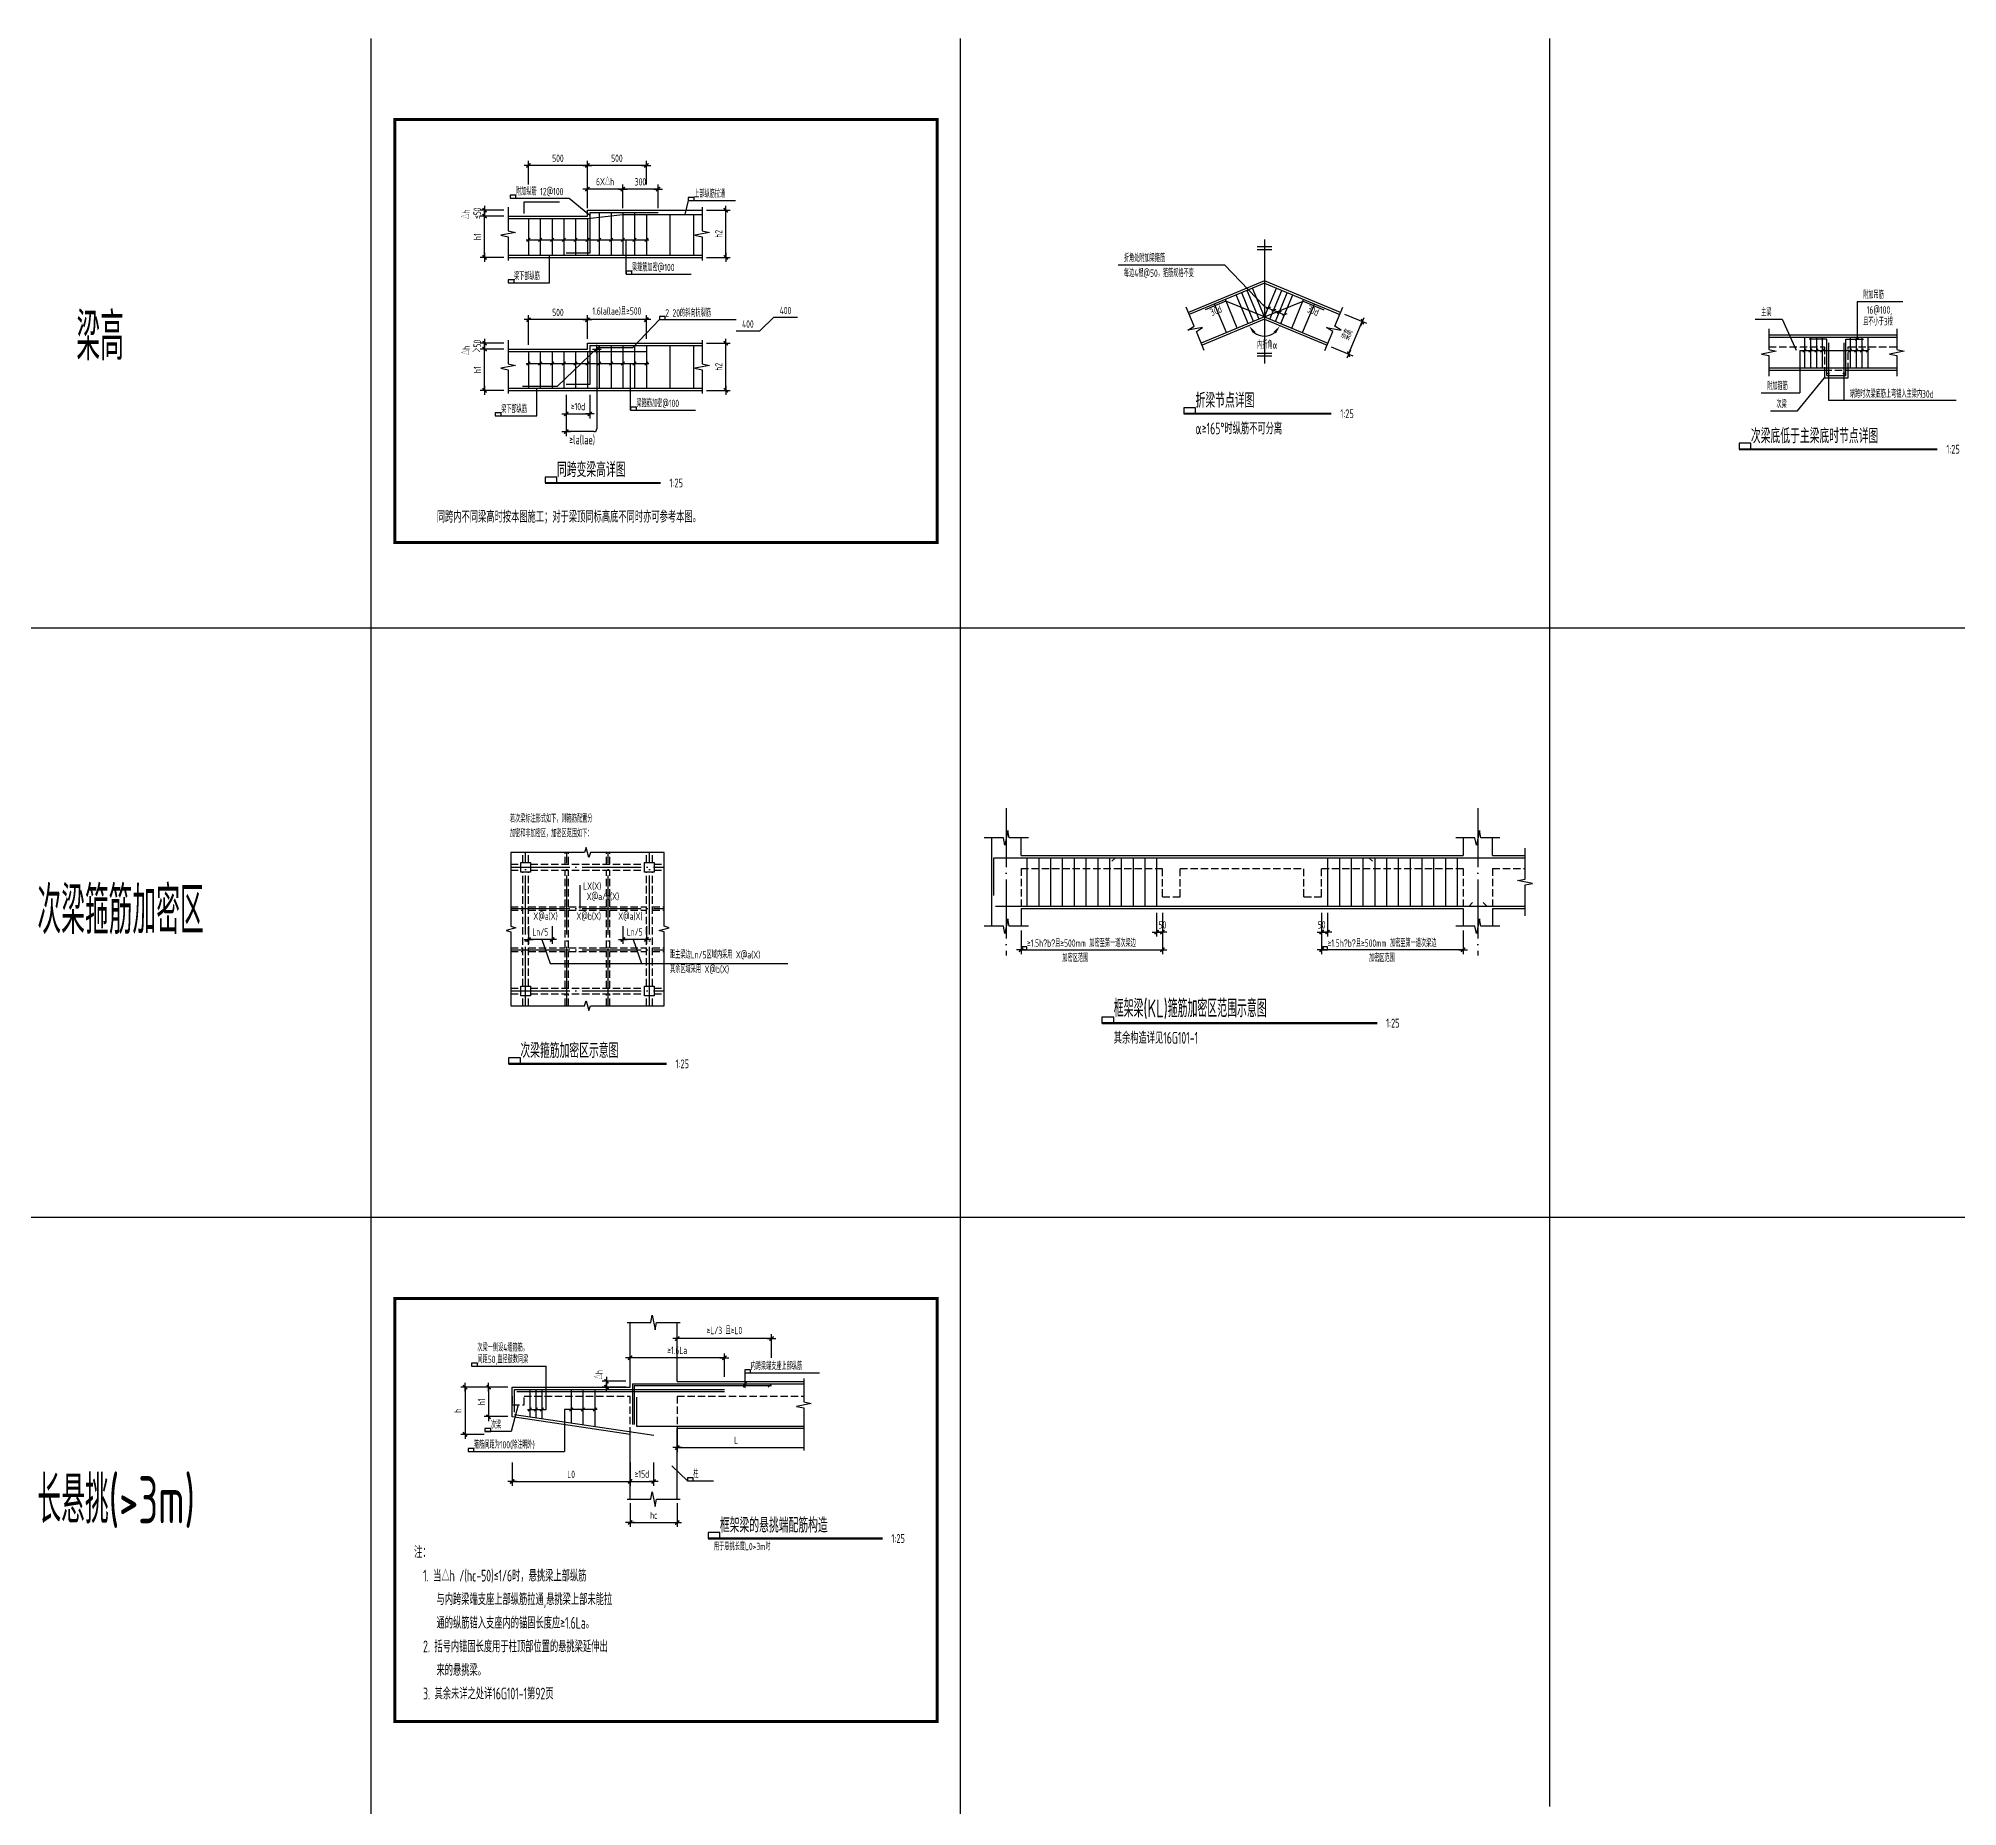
# Model space of a CAD drawing. Extents: x -469675 to 2400000, y -476501 to 2085364.
# Drawn here: x 680178 to 696458, y 485000 to 500000 of the extents above; entities that cross this region are included whole.
import ezdxf
from ezdxf.enums import TextEntityAlignment as Align

# ---------------------------------------------------------------- set-up
doc = ezdxf.new("R2010")
doc.units = 0
doc.header["$LTSCALE"] = 1000
doc.header["$MEASUREMENT"] = 0
doc.linetypes.add('DASH', pattern=[0.35, 0.25, -0.1])
doc.linetypes.add('DOTE', pattern=[2.42, 2, -0.2, 0.02, -0.2])
doc.layers.get('0').update_dxf_attribs({"linetype": 'CONTINUOUS', "lineweight": 20})
doc.layers.get('Defpoints').update_dxf_attribs({"linetype": 'CONTINUOUS'})
for name, color, linetype in [('C-DETAIL', 3, 'CONTINUOUS'), ('C-DETAIL_AXIS', 1, 'DOTE'), ('C-DETAIL_DIM', 3, 'CONTINUOUS'), ('C-DETAIL_REIN', 40, 'CONTINUOUS'), ('C-DETAIL_TEXT', 4, 'CONTINUOUS'), ('C-PLAN_TEXT', 3, 'CONTINUOUS')]:
    doc.layers.add(name, color=color, linetype=linetype)
doc.layers.add('C-注释', color=30, linetype='CONTINUOUS', plot=False)
doc.styles.add('DIM_FONT', font='gbxwxt.shx', dxfattribs={"width": 0.7, "bigfont": 'gbhzfs.shx'})
doc.styles.add('GBSTYLE', font='gbxwxt.shx', dxfattribs={"width": 0.7, "bigfont": 'gbhzfs.shx'})
doc.dimstyles.new('XB DIMN25', dxfattribs={"dimscale": 0.25, "dimtxt": 250, "dimasz": 1, "dimexe": 150, "dimexo": 150, "dimgap": 120, "dimtad": 1, "dimdec": 0, "dimzin": 0, "dimdsep": 46, "dimtxsty": 'DIM_FONT', "dimblk": '_dimx', "dimcen": 0.09, "dimclrd": 3, "dimclre": 3, "dimclrt": 7, "dimazin": 0, "dimtfac": 1, "dimtdec": 0, "dimtix": 1, "dimtmove": 2, "dimatfit": 3, "dimldrblk": '_dimx', "dimfxl": 0, "dimtolj": 1, "dimtzin": 0, "dimarcsym": 0})

msp = doc.modelspace()

# ---------------------------------------------------------------- texts
at = {"layer": 'C-DETAIL', "color": 30, "ltscale": 0.25, "style": 'GBSTYLE', "width": 0.7}
for s, p in [('折梁节点详图', (689993.9419, 496866.1698)), ('次梁底低于主梁底时节点详图', (694704.2162, 496564.8079)), ('同跨变梁高详图', (684576.5143, 496278.9289)), ('次梁箍筋加密区示意图', (684266.4969, 491350.9071)), ('框架梁的悬挑端配筋构造', (685958.8637, 487324.6742))]:
    msp.add_text(s, height=125, rotation=0.00000003, dxfattribs=at).set_placement(p)
at = {"layer": 'C-DETAIL', "ltscale": 0.25, "style": 'GBSTYLE', "width": 0.7}
for p in [(691221.4895, 496778.6698), (696361.7638, 496477.3079), (685531.4894, 496191.4289), (685582.6917, 491263.4071), (687413.8388, 487237.1742)]:
    msp.add_text('1:25', height=75, rotation=359.99999987, dxfattribs=at).set_placement(p)
at = {"layer": 'C-DETAIL_DIM', "ltscale": 0.25, "style": 'GBSTYLE', "width": 0.7}
msp.add_text('≥la(lae)', height=78.125, dxfattribs=at).set_placement((684679.6846, 496556.3467))
at = {"layer": 'C-DETAIL_DIM', "color": 7, "ltscale": 0.25, "insert": (686097.1931, 488106.4053), "char_height": 62.5, "attachment_point": 5, "style": 'DIM_FONT'}
msp.add_mtext('\\A1;L', dxfattribs=at)
at = {"layer": 'C-DETAIL_TEXT', "ltscale": 0.25, "style": 'GBSTYLE', "width": 0.7}
for s, rotation, p in [('附加纵筋%%16012@100', 0.00000005, (684228.9194, 498669.6589)), ('上部纵筋拉通', 0.00000005, (685740.8843, 498649.5227)), ('折角处附加梁箍筋', 0.00000005, (689385.7453, 498104.7641)), ('梁下部纵筋', 0.00000005, (684212.7717, 497950.3944)), ('梁箍筋加密@100', 0.00000005, (685213.005, 498025.3944)), ('每边4根@50，箍筋规格不变', 359.99999995, (689385.7453, 497977.1325)), ('附加吊筋', 0.00000005, (695656.87, 497792.5424)), ('2%%16020的斜向抗裂筋', 0.00000005, (685495.562, 497639.6409)), ('400', 0.00000005, (686465.8039, 497660.2874)), ('主梁', 0.00000005, (694791.2158, 497643.2169)), ('%%16016@100,', 359.99999995, (695656.87, 497664.9108)), ('400', 0.00000005, (686146.7024, 497545.2874)), ('且不小于3根', 359.99999995, (695656.87, 497564.9108)), ('附加箍筋', 0.00000005, (694841.8381, 497018.1639)), ('端跨时次梁底筋上弯锚入主梁内30d', 0.00000005, (695543.2777, 496951.6611)), ('梁下部纵筋', 0.00000005, (684103.8605, 496822.2074)), ('梁箍筋加密@100', 0.00000005, (685251.385, 496872.2074)), ('次梁', 0.00000005, (694920.9692, 496864.3338)), ('≥1.5h%%143b%%144且≥500mm 加密至第一道次梁边', 359.99999995, (688563.2551, 492293.8827)), ('≥1.5h%%143b%%144且≥500mm 加密至第一道次梁边', 359.99999995, (691113.2551, 492293.8827)), ('加密区范围', 0.00000005, (688863.8587, 492166.909)), ('加密区范围', 0.00000005, (691464.6961, 492166.909)), ('次梁一侧设4组箍筋，', 0.00000005, (683901.8538, 488862.2102)), ('间距50,直径肢数同梁', 0.00000005, (683901.8538, 488762.2102)), ('内跨梁端支座上部纵筋', 0.00000005, (686219.4976, 488705.2164)), ('次梁', 0.00000005, (684016.0552, 488206.9158)), ('箍筋间距为100(除注明外)', 0.00000005, (683872.9285, 488038.2427)), ('柱', 0.00000005, (685732.9183, 487789.7021)), ('用于悬挑长度L0>3m时', 359.99999995, (685908.8637, 487175.3634))]:
    msp.add_text(s, height=62.5, rotation=rotation, dxfattribs=at).set_placement(p)
msp.add_text('内折角α', height=62.5, rotation=0.00000005, dxfattribs=at).set_placement((690602.3254, 497399.3924), align=Align.MIDDLE_CENTER)
at = {"layer": 'C-DETAIL_TEXT', "color": 3, "ltscale": 0.25, "style": 'GBSTYLE', "width": 0.7}
for s, height, rotation, p in [('α≥165°时纵筋不可分离', 100, 0.00000003, (689993.9419, 496641.1698)), ('1:25', 75, 359.99999987, (691609.8308, 491609.0977)), ('其余构造详见16G101-1', 100, 0.00000003, (689299.8457, 491471.5977))]:
    msp.add_text(s, height=height, rotation=rotation, dxfattribs=at).set_placement(p)
at = {"layer": 'C-DETAIL_TEXT', "ltscale": 0.25, "style": 'GBSTYLE', "width": 0.7}
for s, rotation, p in [('加密和非加密区，加密区范围如下：', 359.99999995, (684177.8041, 493205.0711)), ('若次梁标注形式如下，则箍筋配置分', 359.99999995, (684177.8041, 493330.0711)), ('LX(X)', 359.99999995, (684799.3468, 492759.0166)), ('%%160X@a/b(X)', 359.99999995, (684799.3468, 492671.5166)), ('%%160X@a(X)', 359.99999995, (684346.4625, 492504.0166)), ('%%160X@b(X)', 359.99999995, (684712.0587, 492504.0166)), ('%%160X@a(X)', 359.99999995, (685066.1697, 492504.0166)), ('距主梁边Ln/5区域内采用%%160X@a(X)', 359.99999995, (685535.9237, 492176.5049)), ('其余区域采用 X@b(X)', 0.00000005, (685535.9237, 492053.5099))]:
    msp.add_text(s, height=62.5, rotation=rotation, dxfattribs=at).set_placement(p, align=Align.BOTTOM_LEFT)
at = {"layer": 'C-DETAIL_TEXT', "color": 30, "ltscale": 0.25, "style": 'GBSTYLE', "width": 0.7}
msp.add_text('框架梁(KL)箍筋加密区范围示意图', height=150, rotation=0.00000003, dxfattribs=at).set_placement((689299.8457, 491696.5977))
at = {"layer": 'C-DETAIL_TEXT', "color": 7, "ltscale": 0.25, "char_height": 62.5, "width": 89.388158, "attachment_point": 1, "rotation": 90, "style": 'GBSTYLE'}
for insert in [(683775.4147, 498468.9479), (683775.4147, 497314.1948)]:
    msp.add_mtext('△h', dxfattribs=dict(at, insert=insert))
at = {"layer": 'C-PLAN_TEXT', "ltscale": 0.25, "style": 'GBSTYLE', "width": 0.7}
for rotation, p in [(22.25949283, (690154.2973, 497719.5208)), (337.74050717, (691002.9212, 497719.5208))]:
    msp.add_text('30d', height=62.5, rotation=rotation, dxfattribs=at).set_placement(p, align=Align.TOP_CENTER)
msp.add_text('同跨内不同梁高时按本图施工；对于梁顶同标高底不同时亦可参考本图。', height=100, dxfattribs=at).set_placement((683557.4865, 495892.511))
at = {"layer": 'C-PLAN_TEXT', "ltscale": 0.5, "style": 'GBSTYLE', "width": 0.7}
for s, p in [('注：', (683365.1342, 487109.2575)), ('  1. 当△h /(hc-50)≤1/6时，悬挑梁上部纵筋', (683365.1008, 486909.2575)), ('     与内跨梁端支座上部纵筋拉通,悬挑梁上部未能拉', (683365.0675, 486709.2575)), ('     通的纵筋锚入支座内的锚固长度应≥1.6La。', (683365.0342, 486509.2576)), ('  2. 括号内锚固长度用于柱顶部位置的悬挑梁延伸出', (683365.0008, 486309.2576)), ('     来的悬挑梁。', (683364.9675, 486109.2576)), ('  3. 其余未详之处详16G101-1第92页', (683364.9342, 485909.2576))]:
    msp.add_text(s, height=100, dxfattribs=at).set_placement(p)
at = {"layer": 'C-注释', "ltscale": 0.25, "style": 'GBSTYLE', "width": 0.7}
for s, p in [('梁高', (680500, 497269.4591)), ('次梁箍筋加密区', (680169.491, 492402.7031)), ('长悬挑(>3m)', (680169.491, 487402.7031))]:
    msp.add_text(s, height=400, rotation=0.00000003, dxfattribs=at).set_placement(p)

# ---------------------------------------------------------------- blocks, each defined once
blk = doc.blocks.new('_dimx')
blk.add_line((-150, 0), (150, 0))
at = {"const_width": 50}
blk.add_lwpolyline([(-70, -70), (70, 70)], dxfattribs=at)
blk = doc.blocks.new('*D1160')
at = {"layer": 'C-DETAIL_DIM', "color": 3, "lineweight": -2, "ltscale": 0.25, "transparency": 16777216}
for p, q in [((684336, 492468), (684336, 492318)), ((684536, 492468), (684536, 492318)), ((684336, 492356), (684335, 492356)), ((684536, 492356), (684336, 492356)), ((684536, 492356), (684536, 492356))]:
    blk.add_line(p, q, dxfattribs=at)
at = {"layer": 'Defpoints', "color": 0, "ltscale": 0.25, "transparency": 16777216}
for p in [(684336, 492506), (684536, 492506), (684336, 492356)]:
    blk.add_point(p, dxfattribs=at)
at = {"layer": 'C-DETAIL_DIM', "color": 3, "lineweight": -2, "ltscale": 0.25, "transparency": 16777216, "xscale": 0.25, "yscale": 0.25, "zscale": 0.25}
blk.add_blockref('_dimx', (684336, 492356), dxfattribs=at)
at = {"layer": 'C-DETAIL_DIM', "color": 3, "lineweight": -2, "ltscale": 0.25, "transparency": 16777216, "xscale": 0.25, "yscale": 0.25, "zscale": 0.25, "rotation": 180}
blk.add_blockref('_dimx', (684536, 492356), dxfattribs=at)
at = {"layer": 'C-DETAIL_DIM', "color": 7, "ltscale": 0.25, "transparency": 16777216, "insert": (684436, 492420), "char_height": 62.5, "attachment_point": 5, "style": 'DIM_FONT'}
blk.add_mtext('\\A1;Ln/5', dxfattribs=at)
blk = doc.blocks.new('*D1161')
at = {"layer": 'C-DETAIL_DIM', "color": 3, "lineweight": -2, "ltscale": 0.25, "transparency": 16777216}
for p, q in [((685136, 492468), (685136, 492318)), ((685336, 492468), (685336, 492318)), ((685136, 492356), (685135, 492356)), ((685336, 492356), (685136, 492356)), ((685336, 492356), (685336, 492356))]:
    blk.add_line(p, q, dxfattribs=at)
at = {"layer": 'Defpoints', "color": 0, "ltscale": 0.25, "transparency": 16777216}
for p in [(685136, 492506), (685336, 492506), (685136, 492356)]:
    blk.add_point(p, dxfattribs=at)
at = {"layer": 'C-DETAIL_DIM', "color": 3, "lineweight": -2, "ltscale": 0.25, "transparency": 16777216, "xscale": 0.25, "yscale": 0.25, "zscale": 0.25}
blk.add_blockref('_dimx', (685136, 492356), dxfattribs=at)
at = {"layer": 'C-DETAIL_DIM', "color": 3, "lineweight": -2, "ltscale": 0.25, "transparency": 16777216, "xscale": 0.25, "yscale": 0.25, "zscale": 0.25, "rotation": 180}
blk.add_blockref('_dimx', (685336, 492356), dxfattribs=at)
at = {"layer": 'C-DETAIL_DIM', "color": 7, "ltscale": 0.25, "transparency": 16777216, "insert": (685236, 492420), "char_height": 62.5, "attachment_point": 5, "style": 'DIM_FONT'}
blk.add_mtext('\\A1;Ln/5', dxfattribs=at)
blk = doc.blocks.new('*D1162')
at = {"layer": 'C-DETAIL_DIM', "color": 3, "lineweight": -2, "ltscale": 0.25, "transparency": 16777216}
for p, q in [((685846, 498542), (686046, 498542)), ((686009, 498142), (686009, 498542)), ((685846, 498142), (686046, 498142))]:
    blk.add_line(p, q, dxfattribs=at)
at = {"layer": 'Defpoints', "color": 0, "ltscale": 0.25, "transparency": 16777216}
for p in [(685809, 498542), (686009, 498542), (685809, 498142)]:
    blk.add_point(p, dxfattribs=at)
at = {"layer": 'C-DETAIL_DIM', "color": 3, "lineweight": -2, "ltscale": 0.25, "transparency": 16777216, "xscale": 0.25, "yscale": 0.25, "zscale": 0.25}
for p, rotation in [((686009, 498542), 90), ((686009, 498142), 270)]:
    blk.add_blockref('_dimx', p, dxfattribs=dict(at, rotation=rotation))
at = {"layer": 'C-DETAIL_DIM', "color": 7, "ltscale": 0.25, "transparency": 16777216, "insert": (685948, 498342), "char_height": 62.5, "attachment_point": 5, "rotation": 90, "style": 'DIM_FONT'}
blk.add_mtext('\\A1;h2', dxfattribs=at)
blk = doc.blocks.new('*D1163')
at = {"layer": 'C-DETAIL_DIM', "color": 3, "lineweight": -2, "ltscale": 0.25, "transparency": 16777216}
for p, q in [((685135, 498560), (685135, 498760)), ((685435, 498722), (685135, 498722)), ((685435, 498560), (685435, 498760))]:
    blk.add_line(p, q, dxfattribs=at)
at = {"layer": 'Defpoints', "color": 0, "ltscale": 0.25, "transparency": 16777216}
for p in [(685135, 498722), (685135, 498522), (685435, 498522)]:
    blk.add_point(p, dxfattribs=at)
at = {"layer": 'C-DETAIL_DIM', "color": 3, "lineweight": -2, "ltscale": 0.25, "transparency": 16777216, "xscale": 0.25, "yscale": 0.25, "zscale": 0.25, "rotation": 180}
blk.add_blockref('_dimx', (685135, 498722), dxfattribs=at)
at = {"layer": 'C-DETAIL_DIM', "color": 3, "lineweight": -2, "ltscale": 0.25, "transparency": 16777216, "xscale": 0.25, "yscale": 0.25, "zscale": 0.25}
blk.add_blockref('_dimx', (685435, 498722), dxfattribs=at)
at = {"layer": 'C-DETAIL_DIM', "color": 7, "ltscale": 0.25, "transparency": 16777216, "insert": (685285, 498783), "char_height": 62.5, "attachment_point": 5, "style": 'DIM_FONT'}
blk.add_mtext('\\A1;300', dxfattribs=at)
blk = doc.blocks.new('*D1164')
at = {"layer": 'C-DETAIL_DIM', "color": 3, "lineweight": -2, "ltscale": 0.25, "transparency": 16777216}
for p, q in [((684835, 498560), (684835, 498760)), ((685135, 498722), (684835, 498722)), ((685135, 498560), (685135, 498760))]:
    blk.add_line(p, q, dxfattribs=at)
at = {"layer": 'Defpoints', "color": 0, "ltscale": 0.25, "transparency": 16777216}
for p in [(684835, 498722), (684835, 498522), (685135, 498522)]:
    blk.add_point(p, dxfattribs=at)
at = {"layer": 'C-DETAIL_DIM', "color": 3, "lineweight": -2, "ltscale": 0.25, "transparency": 16777216, "xscale": 0.25, "yscale": 0.25, "zscale": 0.25, "rotation": 180}
blk.add_blockref('_dimx', (684835, 498722), dxfattribs=at)
at = {"layer": 'C-DETAIL_DIM', "color": 3, "lineweight": -2, "ltscale": 0.25, "transparency": 16777216, "xscale": 0.25, "yscale": 0.25, "zscale": 0.25}
blk.add_blockref('_dimx', (685135, 498722), dxfattribs=at)
at = {"layer": 'C-DETAIL_DIM', "color": 7, "ltscale": 0.25, "transparency": 16777216, "insert": (684985, 498785), "char_height": 62.5, "attachment_point": 5, "style": 'DIM_FONT'}
blk.add_mtext('\\A1;6X△h', dxfattribs=at)
blk = doc.blocks.new('*D1165')
at = {"layer": 'C-DETAIL_DIM', "color": 3, "lineweight": -2, "ltscale": 0.25, "transparency": 16777216}
for p, q in [((684335, 498760), (684335, 498960)), ((684835, 498922), (684335, 498922)), ((684835, 498760), (684835, 498960))]:
    blk.add_line(p, q, dxfattribs=at)
at = {"layer": 'Defpoints', "color": 0, "ltscale": 0.25, "transparency": 16777216}
for p in [(684335, 498922), (684335, 498722), (684835, 498722)]:
    blk.add_point(p, dxfattribs=at)
at = {"layer": 'C-DETAIL_DIM', "color": 3, "lineweight": -2, "ltscale": 0.25, "transparency": 16777216, "xscale": 0.25, "yscale": 0.25, "zscale": 0.25, "rotation": 180}
blk.add_blockref('_dimx', (684335, 498922), dxfattribs=at)
at = {"layer": 'C-DETAIL_DIM', "color": 3, "lineweight": -2, "ltscale": 0.25, "transparency": 16777216, "xscale": 0.25, "yscale": 0.25, "zscale": 0.25}
blk.add_blockref('_dimx', (684835, 498922), dxfattribs=at)
at = {"layer": 'C-DETAIL_DIM', "color": 7, "ltscale": 0.25, "transparency": 16777216, "insert": (684585, 498983), "char_height": 62.5, "attachment_point": 5, "style": 'DIM_FONT'}
blk.add_mtext('\\A1;500', dxfattribs=at)
blk = doc.blocks.new('*D1166')
at = {"layer": 'C-DETAIL_DIM', "color": 3, "lineweight": -2, "ltscale": 0.25, "transparency": 16777216}
for p, q in [((684126, 498492), (683926, 498492)), ((683963, 498142), (683963, 498492)), ((684126, 498142), (683926, 498142))]:
    blk.add_line(p, q, dxfattribs=at)
at = {"layer": 'Defpoints', "color": 0, "ltscale": 0.25, "transparency": 16777216}
for p in [(683963, 498492), (684163, 498492), (684163, 498142)]:
    blk.add_point(p, dxfattribs=at)
at = {"layer": 'C-DETAIL_DIM', "color": 3, "lineweight": -2, "ltscale": 0.25, "transparency": 16777216, "xscale": 0.25, "yscale": 0.25, "zscale": 0.25}
for p, rotation in [((683963, 498492), 90), ((683963, 498142), 270)]:
    blk.add_blockref('_dimx', p, dxfattribs=dict(at, rotation=rotation))
at = {"layer": 'C-DETAIL_DIM', "color": 7, "ltscale": 0.25, "transparency": 16777216, "insert": (683902, 498317), "char_height": 62.5, "attachment_point": 5, "rotation": 90, "style": 'DIM_FONT'}
blk.add_mtext('\\A1;h1', dxfattribs=at)
blk = doc.blocks.new('*D1167')
at = {"layer": 'C-DETAIL_DIM', "color": 3, "lineweight": -2, "ltscale": 0.25, "transparency": 16777216}
for p, q in [((684126, 498542), (683926, 498542)), ((684126, 498492), (683926, 498492)), ((683963, 498542), (683963, 498543)), ((683963, 498492), (683963, 498542)), ((683963, 498492), (683963, 498492))]:
    blk.add_line(p, q, dxfattribs=at)
at = {"layer": 'Defpoints', "color": 0, "ltscale": 0.25, "transparency": 16777216}
for p in [(683963, 498542), (684163, 498542), (684163, 498492)]:
    blk.add_point(p, dxfattribs=at)
at = {"layer": 'C-DETAIL_DIM', "color": 3, "lineweight": -2, "ltscale": 0.25, "transparency": 16777216, "xscale": 0.25, "yscale": 0.25, "zscale": 0.25}
for p, rotation in [((683963, 498542), 270), ((683963, 498492), 90)]:
    blk.add_blockref('_dimx', p, dxfattribs=dict(at, rotation=rotation))
at = {"layer": 'C-DETAIL_DIM', "color": 7, "ltscale": 0.25, "transparency": 16777216, "insert": (683900, 498517), "char_height": 62.5, "attachment_point": 5, "rotation": 90, "style": 'DIM_FONT'}
blk.add_mtext('\\A1;≤50', dxfattribs=at)
blk = doc.blocks.new('*D1168')
at = {"layer": 'C-DETAIL_DIM', "color": 3, "lineweight": -2, "ltscale": 0.25, "transparency": 16777216}
for p, q in [((685846, 497414), (686046, 497414)), ((686009, 497014), (686009, 497414)), ((685846, 497014), (686046, 497014))]:
    blk.add_line(p, q, dxfattribs=at)
at = {"layer": 'Defpoints', "color": 0, "ltscale": 0.25, "transparency": 16777216}
for p in [(685809, 497414), (686009, 497414), (685809, 497014)]:
    blk.add_point(p, dxfattribs=at)
at = {"layer": 'C-DETAIL_DIM', "color": 3, "lineweight": -2, "ltscale": 0.25, "transparency": 16777216, "xscale": 0.25, "yscale": 0.25, "zscale": 0.25}
for p, rotation in [((686009, 497414), 90), ((686009, 497014), 270)]:
    blk.add_blockref('_dimx', p, dxfattribs=dict(at, rotation=rotation))
at = {"layer": 'C-DETAIL_DIM', "color": 7, "ltscale": 0.25, "transparency": 16777216, "insert": (685948, 497214), "char_height": 62.5, "attachment_point": 5, "rotation": 90, "style": 'DIM_FONT'}
blk.add_mtext('\\A1;h2', dxfattribs=at)
blk = doc.blocks.new('*D1169')
at = {"layer": 'C-DETAIL_DIM', "color": 3, "lineweight": -2, "ltscale": 0.25, "transparency": 16777216}
for p, q in [((684835, 497451), (684835, 497651)), ((684835, 497614), (684835, 497614)), ((685335, 497614), (684835, 497614)), ((685335, 497451), (685335, 497651)), ((685336, 497614), (685336, 497614))]:
    blk.add_line(p, q, dxfattribs=at)
at = {"layer": 'Defpoints', "color": 0, "ltscale": 0.25, "transparency": 16777216}
for p in [(684835, 497614), (684835, 497414), (685335, 497414)]:
    blk.add_point(p, dxfattribs=at)
at = {"layer": 'C-DETAIL_DIM', "color": 3, "lineweight": -2, "ltscale": 0.25, "transparency": 16777216, "xscale": 0.25, "yscale": 0.25, "zscale": 0.25}
blk.add_blockref('_dimx', (684835, 497614), dxfattribs=at)
at = {"layer": 'C-DETAIL_DIM', "color": 3, "lineweight": -2, "ltscale": 0.25, "transparency": 16777216, "xscale": 0.25, "yscale": 0.25, "zscale": 0.25, "rotation": 180}
blk.add_blockref('_dimx', (685335, 497614), dxfattribs=at)
at = {"layer": 'C-DETAIL_DIM', "color": 7, "ltscale": 0.25, "transparency": 16777216, "insert": (685085, 497684), "char_height": 62.5, "attachment_point": 5, "style": 'DIM_FONT'}
blk.add_mtext('\\A1;1.6la(lae)且≥500', dxfattribs=at)
blk = doc.blocks.new('*D1170')
at = {"layer": 'C-DETAIL_DIM', "color": 3, "lineweight": -2, "ltscale": 0.25, "transparency": 16777216}
for p, q in [((684335, 497401), (684335, 497651)), ((684835, 497614), (684335, 497614)), ((684835, 497451), (684835, 497651))]:
    blk.add_line(p, q, dxfattribs=at)
at = {"layer": 'Defpoints', "color": 0, "ltscale": 0.25, "transparency": 16777216}
for p in [(684335, 497614), (684335, 497364), (684835, 497414)]:
    blk.add_point(p, dxfattribs=at)
at = {"layer": 'C-DETAIL_DIM', "color": 3, "lineweight": -2, "ltscale": 0.25, "transparency": 16777216, "xscale": 0.25, "yscale": 0.25, "zscale": 0.25, "rotation": 180}
blk.add_blockref('_dimx', (684335, 497614), dxfattribs=at)
at = {"layer": 'C-DETAIL_DIM', "color": 3, "lineweight": -2, "ltscale": 0.25, "transparency": 16777216, "xscale": 0.25, "yscale": 0.25, "zscale": 0.25}
blk.add_blockref('_dimx', (684835, 497614), dxfattribs=at)
at = {"layer": 'C-DETAIL_DIM', "color": 7, "ltscale": 0.25, "transparency": 16777216, "insert": (684585, 497675), "char_height": 62.5, "attachment_point": 5, "style": 'DIM_FONT'}
blk.add_mtext('\\A1;500', dxfattribs=at)
blk = doc.blocks.new('*D1171')
at = {"layer": 'C-DETAIL_DIM', "color": 3, "lineweight": -2, "ltscale": 0.25, "transparency": 16777216}
for p, q in [((684126, 497364), (683926, 497364)), ((683963, 497014), (683963, 497364)), ((684126, 497014), (683926, 497014))]:
    blk.add_line(p, q, dxfattribs=at)
at = {"layer": 'Defpoints', "color": 0, "ltscale": 0.25, "transparency": 16777216}
for p in [(683963, 497364), (684163, 497364), (684163, 497014)]:
    blk.add_point(p, dxfattribs=at)
at = {"layer": 'C-DETAIL_DIM', "color": 3, "lineweight": -2, "ltscale": 0.25, "transparency": 16777216, "xscale": 0.25, "yscale": 0.25, "zscale": 0.25}
for p, rotation in [((683963, 497364), 90), ((683963, 497014), 270)]:
    blk.add_blockref('_dimx', p, dxfattribs=dict(at, rotation=rotation))
at = {"layer": 'C-DETAIL_DIM', "color": 7, "ltscale": 0.25, "transparency": 16777216, "insert": (683902, 497189), "char_height": 62.5, "attachment_point": 5, "rotation": 90, "style": 'DIM_FONT'}
blk.add_mtext('\\A1;h1', dxfattribs=at)
blk = doc.blocks.new('*D1172')
at = {"layer": 'C-DETAIL_DIM', "color": 3, "lineweight": -2, "ltscale": 0.25, "transparency": 16777216}
for p, q in [((684126, 497414), (683926, 497414)), ((684126, 497364), (683926, 497364)), ((683963, 497414), (683963, 497414)), ((683963, 497364), (683963, 497414)), ((683963, 497364), (683963, 497363))]:
    blk.add_line(p, q, dxfattribs=at)
at = {"layer": 'Defpoints', "color": 0, "ltscale": 0.25, "transparency": 16777216}
for p in [(683963, 497414), (684163, 497414), (684163, 497364)]:
    blk.add_point(p, dxfattribs=at)
at = {"layer": 'C-DETAIL_DIM', "color": 3, "lineweight": -2, "ltscale": 0.25, "transparency": 16777216, "xscale": 0.25, "yscale": 0.25, "zscale": 0.25}
for p, rotation in [((683963, 497414), 270), ((683963, 497364), 90)]:
    blk.add_blockref('_dimx', p, dxfattribs=dict(at, rotation=rotation))
at = {"layer": 'C-DETAIL_DIM', "color": 7, "ltscale": 0.25, "transparency": 16777216, "insert": (683900, 497389), "char_height": 62.5, "attachment_point": 5, "rotation": 90, "style": 'DIM_FONT'}
blk.add_mtext('\\A1;＞50', dxfattribs=at)
blk = doc.blocks.new('*D1173')
at = {"layer": 'C-DETAIL_DIM', "color": 3, "lineweight": -2, "ltscale": 0.25, "transparency": 16777216}
for p, q in [((684655, 496976), (684655, 496776)), ((684855, 496976), (684855, 496776)), ((684655, 496814), (684655, 496814)), ((684655, 496814), (684855, 496814)), ((684855, 496814), (684856, 496814))]:
    blk.add_line(p, q, dxfattribs=at)
at = {"layer": 'Defpoints', "color": 0, "ltscale": 0.25, "transparency": 16777216}
for p in [(684655, 497014), (684855, 497014), (684855, 496814)]:
    blk.add_point(p, dxfattribs=at)
at = {"layer": 'C-DETAIL_DIM', "color": 3, "lineweight": -2, "ltscale": 0.25, "transparency": 16777216, "xscale": 0.25, "yscale": 0.25, "zscale": 0.25}
blk.add_blockref('_dimx', (684655, 496814), dxfattribs=at)
at = {"layer": 'C-DETAIL_DIM', "color": 3, "lineweight": -2, "ltscale": 0.25, "transparency": 16777216, "xscale": 0.25, "yscale": 0.25, "zscale": 0.25, "rotation": 180}
blk.add_blockref('_dimx', (684855, 496814), dxfattribs=at)
at = {"layer": 'C-DETAIL_DIM', "color": 7, "ltscale": 0.25, "transparency": 16777216, "insert": (684755, 496877), "char_height": 62.5, "attachment_point": 5, "style": 'DIM_FONT'}
blk.add_mtext('\\A1;≥10d', dxfattribs=at)
blk = doc.blocks.new('*D1174')
at = {"layer": 'C-DETAIL_DIM', "color": 3, "lineweight": -2, "ltscale": 0.25, "transparency": 16777216}
for p, q in [((691258, 497660), (691443, 497583)), ((691292, 497321), (691408, 497597)), ((691143, 497383), (691327, 497306))]:
    blk.add_line(p, q, dxfattribs=at)
at = {"layer": 'Defpoints', "color": 0, "ltscale": 0.25, "transparency": 16777216}
for p in [(691224, 497675), (691409, 497597), (691109, 497398)]:
    blk.add_point(p, dxfattribs=at)
at = {"layer": 'C-DETAIL_DIM', "color": 3, "lineweight": -2, "ltscale": 0.25, "transparency": 16777216, "xscale": 0.25, "yscale": 0.25, "zscale": 0.25}
for p, rotation in [((691409, 497597), 67.2065415406633), ((691292, 497321), 247.2065415406633)]:
    blk.add_blockref('_dimx', p, dxfattribs=dict(at, rotation=rotation))
at = {"layer": 'C-DETAIL_DIM', "color": 7, "ltscale": 0.25, "transparency": 16777216, "insert": (691284, 497487), "char_height": 62.5, "attachment_point": 5, "rotation": 67.2065, "style": 'DIM_FONT'}
blk.add_mtext('\\A1;梁高', dxfattribs=at)
blk = doc.blocks.new('*D1444')
at = {"layer": 'C-DETAIL_DIM', "color": 3, "lineweight": -2, "ltscale": 0.25, "transparency": 16777216}
for p, q in [((684835, 498760), (684835, 498960)), ((685335, 498922), (684835, 498922)), ((685335, 498760), (685335, 498960))]:
    blk.add_line(p, q, dxfattribs=at)
at = {"layer": 'Defpoints', "color": 0, "ltscale": 0.25, "transparency": 16777216}
for p in [(684835, 498922), (684835, 498722), (685335, 498722)]:
    blk.add_point(p, dxfattribs=at)
at = {"layer": 'C-DETAIL_DIM', "color": 3, "lineweight": -2, "ltscale": 0.25, "transparency": 16777216, "xscale": 0.25, "yscale": 0.25, "zscale": 0.25, "rotation": 180}
blk.add_blockref('_dimx', (684835, 498922), dxfattribs=at)
at = {"layer": 'C-DETAIL_DIM', "color": 3, "lineweight": -2, "ltscale": 0.25, "transparency": 16777216, "xscale": 0.25, "yscale": 0.25, "zscale": 0.25}
blk.add_blockref('_dimx', (685335, 498922), dxfattribs=at)
at = {"layer": 'C-DETAIL_DIM', "color": 7, "ltscale": 0.25, "transparency": 16777216, "insert": (685085, 498983), "char_height": 62.5, "attachment_point": 5, "style": 'DIM_FONT'}
blk.add_mtext('\\A1;500', dxfattribs=at)
blk = doc.blocks.new('*D1445')
at = {"layer": 'C-DETAIL_DIM', "color": 3, "lineweight": -2, "ltscale": 0.25, "transparency": 16777216}
for p, q in [((685197, 488645), (685197, 488845)), ((685997, 488808), (685197, 488808)), ((685997, 488645), (685997, 488845))]:
    blk.add_line(p, q, dxfattribs=at)
at = {"layer": 'Defpoints', "color": 0, "ltscale": 0.25, "transparency": 16777216}
for p in [(685197, 488808), (685197, 488608), (685997, 488608)]:
    blk.add_point(p, dxfattribs=at)
at = {"layer": 'C-DETAIL_DIM', "color": 3, "lineweight": -2, "ltscale": 0.25, "transparency": 16777216, "xscale": 0.25, "yscale": 0.25, "zscale": 0.25, "rotation": 180}
blk.add_blockref('_dimx', (685197, 488808), dxfattribs=at)
at = {"layer": 'C-DETAIL_DIM', "color": 3, "lineweight": -2, "ltscale": 0.25, "transparency": 16777216, "xscale": 0.25, "yscale": 0.25, "zscale": 0.25}
blk.add_blockref('_dimx', (685997, 488808), dxfattribs=at)
at = {"layer": 'C-DETAIL_DIM', "color": 7, "ltscale": 0.25, "transparency": 16777216, "insert": (685597, 488871), "char_height": 62.5, "attachment_point": 5, "style": 'DIM_FONT'}
blk.add_mtext('\\A1;≥1.6La', dxfattribs=at)
blk = doc.blocks.new('*D1446')
at = {"layer": 'C-DETAIL_DIM', "color": 3, "lineweight": -2, "ltscale": 0.25, "transparency": 16777216}
for p, q in [((685160, 488608), (684960, 488608)), ((685160, 488558), (684960, 488558)), ((684997, 488608), (684997, 488608)), ((684997, 488608), (684997, 488558)), ((684997, 488557), (684997, 488557))]:
    blk.add_line(p, q, dxfattribs=at)
at = {"layer": 'Defpoints', "color": 0, "ltscale": 0.25, "transparency": 16777216}
for p in [(684997, 488558), (685197, 488608), (685197, 488558)]:
    blk.add_point(p, dxfattribs=at)
at = {"layer": 'C-DETAIL_DIM', "color": 3, "lineweight": -2, "ltscale": 0.25, "transparency": 16777216, "xscale": 0.25, "yscale": 0.25, "zscale": 0.25}
for p, rotation in [((684997, 488608), 270), ((684997, 488558), 90)]:
    blk.add_blockref('_dimx', p, dxfattribs=dict(at, rotation=rotation))
at = {"layer": 'C-DETAIL_DIM', "color": 7, "ltscale": 0.25, "transparency": 16777216, "insert": (684934, 488664), "char_height": 62.5, "attachment_point": 5, "rotation": 90, "style": 'DIM_FONT'}
blk.add_mtext('\\A1;△h', dxfattribs=at)
blk = doc.blocks.new('*D1447')
at = {"layer": 'C-DETAIL_DIM', "color": 3, "lineweight": -2, "ltscale": 0.25, "transparency": 16777216}
for p, q in [((684160, 488558), (683960, 488558)), ((683997, 488557), (683997, 488308)), ((684160, 488308), (683960, 488308))]:
    blk.add_line(p, q, dxfattribs=at)
at = {"layer": 'Defpoints', "color": 0, "ltscale": 0.25, "transparency": 16777216}
for p in [(684197, 488558), (683997, 488308), (684197, 488308)]:
    blk.add_point(p, dxfattribs=at)
at = {"layer": 'C-DETAIL_DIM', "color": 3, "lineweight": -2, "ltscale": 0.25, "transparency": 16777216, "xscale": 0.25, "yscale": 0.25, "zscale": 0.25}
for p, rotation in [((683997, 488558), 90), ((683997, 488308), 270)]:
    blk.add_blockref('_dimx', p, dxfattribs=dict(at, rotation=rotation))
at = {"layer": 'C-DETAIL_DIM', "color": 7, "ltscale": 0.25, "transparency": 16777216, "insert": (683936, 488433), "char_height": 62.5, "attachment_point": 5, "rotation": 90, "style": 'DIM_FONT'}
blk.add_mtext('\\A1;h1', dxfattribs=at)
blk = doc.blocks.new('*D1448')
at = {"layer": 'C-DETAIL_DIM', "color": 3, "lineweight": -2, "ltscale": 0.25, "transparency": 16777216}
for p, q in [((683960, 488558), (683760, 488558)), ((683797, 488557), (683797, 488158)), ((683960, 488158), (683760, 488158))]:
    blk.add_line(p, q, dxfattribs=at)
at = {"layer": 'Defpoints', "color": 0, "ltscale": 0.25, "transparency": 16777216}
for p in [(683997, 488558), (683797, 488158), (683997, 488158)]:
    blk.add_point(p, dxfattribs=at)
at = {"layer": 'C-DETAIL_DIM', "color": 3, "lineweight": -2, "ltscale": 0.25, "transparency": 16777216, "xscale": 0.25, "yscale": 0.25, "zscale": 0.25}
for p, rotation in [((683797, 488558), 90), ((683797, 488158), 270)]:
    blk.add_blockref('_dimx', p, dxfattribs=dict(at, rotation=rotation))
at = {"layer": 'C-DETAIL_DIM', "color": 7, "ltscale": 0.25, "transparency": 16777216, "insert": (683736, 488358), "char_height": 62.5, "attachment_point": 5, "rotation": 90, "style": 'DIM_FONT'}
blk.add_mtext('\\A1;h', dxfattribs=at)
blk = doc.blocks.new('*D1449')
at = {"layer": 'C-DETAIL_DIM', "color": 3, "lineweight": -2, "ltscale": 0.25, "transparency": 16777216}
for p, q in [((684197, 487920), (684197, 487720)), ((685197, 487920), (685197, 487720)), ((684197, 487758), (685197, 487758))]:
    blk.add_line(p, q, dxfattribs=at)
at = {"layer": 'Defpoints', "color": 0, "ltscale": 0.25, "transparency": 16777216}
for p in [(684197, 487958), (685197, 487958), (685197, 487758)]:
    blk.add_point(p, dxfattribs=at)
at = {"layer": 'C-DETAIL_DIM', "color": 3, "lineweight": -2, "ltscale": 0.25, "transparency": 16777216, "xscale": 0.25, "yscale": 0.25, "zscale": 0.25, "rotation": 180}
blk.add_blockref('_dimx', (684197, 487758), dxfattribs=at)
at = {"layer": 'C-DETAIL_DIM', "color": 3, "lineweight": -2, "ltscale": 0.25, "transparency": 16777216, "xscale": 0.25, "yscale": 0.25, "zscale": 0.25}
blk.add_blockref('_dimx', (685197, 487758), dxfattribs=at)
at = {"layer": 'C-DETAIL_DIM', "color": 7, "ltscale": 0.25, "transparency": 16777216, "insert": (684697, 487819), "char_height": 62.5, "attachment_point": 5, "style": 'DIM_FONT'}
blk.add_mtext('\\A1;L0', dxfattribs=at)
blk = doc.blocks.new('*D1450')
at = {"layer": 'C-DETAIL_DIM', "color": 3, "lineweight": -2, "ltscale": 0.25, "transparency": 16777216}
for p, q in [((685197, 487920), (685197, 487720)), ((685397, 487920), (685397, 487720)), ((685197, 487758), (685197, 487758)), ((685197, 487758), (685397, 487758)), ((685397, 487758), (685398, 487758))]:
    blk.add_line(p, q, dxfattribs=at)
at = {"layer": 'Defpoints', "color": 0, "ltscale": 0.25, "transparency": 16777216}
for p in [(685197, 487958), (685397, 487958), (685397, 487758)]:
    blk.add_point(p, dxfattribs=at)
at = {"layer": 'C-DETAIL_DIM', "color": 3, "lineweight": -2, "ltscale": 0.25, "transparency": 16777216, "xscale": 0.25, "yscale": 0.25, "zscale": 0.25}
blk.add_blockref('_dimx', (685197, 487758), dxfattribs=at)
at = {"layer": 'C-DETAIL_DIM', "color": 3, "lineweight": -2, "ltscale": 0.25, "transparency": 16777216, "xscale": 0.25, "yscale": 0.25, "zscale": 0.25, "rotation": 180}
blk.add_blockref('_dimx', (685397, 487758), dxfattribs=at)
at = {"layer": 'C-DETAIL_DIM', "color": 7, "ltscale": 0.25, "transparency": 16777216, "insert": (685297, 487821), "char_height": 62.5, "attachment_point": 5, "style": 'DIM_FONT'}
blk.add_mtext('\\A1;≥15d', dxfattribs=at)
blk = doc.blocks.new('*D1451')
at = {"layer": 'C-DETAIL_DIM', "color": 3, "lineweight": -2, "ltscale": 0.25, "transparency": 16777216}
for p, q in [((685597, 488808), (685597, 489008)), ((686397, 488970), (685597, 488970)), ((686397, 488808), (686397, 489008))]:
    blk.add_line(p, q, dxfattribs=at)
at = {"layer": 'Defpoints', "color": 0, "ltscale": 0.25, "transparency": 16777216}
for p in [(685597, 488970), (685597, 488770), (686397, 488770)]:
    blk.add_point(p, dxfattribs=at)
at = {"layer": 'C-DETAIL_DIM', "color": 3, "lineweight": -2, "ltscale": 0.25, "transparency": 16777216, "xscale": 0.25, "yscale": 0.25, "zscale": 0.25, "rotation": 180}
blk.add_blockref('_dimx', (685597, 488970), dxfattribs=at)
at = {"layer": 'C-DETAIL_DIM', "color": 3, "lineweight": -2, "ltscale": 0.25, "transparency": 16777216, "xscale": 0.25, "yscale": 0.25, "zscale": 0.25}
blk.add_blockref('_dimx', (686397, 488970), dxfattribs=at)
at = {"layer": 'C-DETAIL_DIM', "color": 7, "ltscale": 0.25, "transparency": 16777216, "insert": (685997, 489039), "char_height": 62.5, "attachment_point": 5, "style": 'DIM_FONT'}
blk.add_mtext('\\A1;≥L/3 且≥L0', dxfattribs=at)
blk = doc.blocks.new('*D1452')
at = {"layer": 'C-DETAIL_DIM', "color": 3, "lineweight": -2, "ltscale": 0.25, "transparency": 16777216}
for p, q in [((685197, 487573), (685197, 487373)), ((685597, 487573), (685597, 487373)), ((685197, 487410), (685597, 487410))]:
    blk.add_line(p, q, dxfattribs=at)
at = {"layer": 'Defpoints', "color": 0, "ltscale": 0.25, "transparency": 16777216}
for p in [(685197, 487610), (685597, 487610), (685597, 487410)]:
    blk.add_point(p, dxfattribs=at)
at = {"layer": 'C-DETAIL_DIM', "color": 3, "lineweight": -2, "ltscale": 0.25, "transparency": 16777216, "xscale": 0.25, "yscale": 0.25, "zscale": 0.25, "rotation": 180}
blk.add_blockref('_dimx', (685197, 487410), dxfattribs=at)
at = {"layer": 'C-DETAIL_DIM', "color": 3, "lineweight": -2, "ltscale": 0.25, "transparency": 16777216, "xscale": 0.25, "yscale": 0.25, "zscale": 0.25}
blk.add_blockref('_dimx', (685597, 487410), dxfattribs=at)
at = {"layer": 'C-DETAIL_DIM', "color": 7, "ltscale": 0.25, "transparency": 16777216, "insert": (685397, 487472), "char_height": 62.5, "attachment_point": 5, "style": 'DIM_FONT'}
blk.add_mtext('\\A1;hc', dxfattribs=at)
blk = doc.blocks.new('*D1929')
at = {"layer": 'C-DETAIL_DIM', "color": 3, "lineweight": -2, "ltscale": 0.25, "transparency": 16777216}
for p, q in [((688513, 492431), (688513, 492231)), ((689713, 492431), (689713, 492231)), ((688514, 492269), (689713, 492269))]:
    blk.add_line(p, q, dxfattribs=at)
at = {"layer": 'Defpoints', "color": 0, "ltscale": 0.25, "transparency": 16777216}
for p in [(688513, 492469), (689713, 492469), (689713, 492269)]:
    blk.add_point(p, dxfattribs=at)
at = {"layer": 'C-DETAIL_DIM', "color": 3, "lineweight": -2, "ltscale": 0.25, "transparency": 16777216, "xscale": 0.25, "yscale": 0.25, "zscale": 0.25, "rotation": 180}
blk.add_blockref('_dimx', (688513, 492269), dxfattribs=at)
at = {"layer": 'C-DETAIL_DIM', "color": 3, "lineweight": -2, "ltscale": 0.25, "transparency": 16777216, "xscale": 0.25, "yscale": 0.25, "zscale": 0.25}
blk.add_blockref('_dimx', (689713, 492269), dxfattribs=at)
blk = doc.blocks.new('*D1930')
at = {"layer": 'C-DETAIL_DIM', "color": 3, "lineweight": -2, "ltscale": 0.25, "transparency": 16777216}
for p, q in [((689663, 492581), (689663, 492381)), ((689713, 492581), (689713, 492381)), ((689663, 492419), (689663, 492419)), ((689663, 492419), (689713, 492419)), ((689714, 492419), (689714, 492419))]:
    blk.add_line(p, q, dxfattribs=at)
at = {"layer": 'Defpoints', "color": 0, "ltscale": 0.25, "transparency": 16777216}
for p in [(689663, 492619), (689713, 492619), (689713, 492419)]:
    blk.add_point(p, dxfattribs=at)
at = {"layer": 'C-DETAIL_DIM', "color": 3, "lineweight": -2, "ltscale": 0.25, "transparency": 16777216, "xscale": 0.25, "yscale": 0.25, "zscale": 0.25}
blk.add_blockref('_dimx', (689663, 492419), dxfattribs=at)
at = {"layer": 'C-DETAIL_DIM', "color": 3, "lineweight": -2, "ltscale": 0.25, "transparency": 16777216, "xscale": 0.25, "yscale": 0.25, "zscale": 0.25, "rotation": 180}
blk.add_blockref('_dimx', (689713, 492419), dxfattribs=at)
at = {"layer": 'C-DETAIL_DIM', "color": 7, "ltscale": 0.25, "transparency": 16777216, "insert": (689713, 492480), "char_height": 62.5, "attachment_point": 5, "style": 'DIM_FONT'}
blk.add_mtext('\\A1;50', dxfattribs=at)
blk = doc.blocks.new('*D1931')
at = {"layer": 'C-DETAIL_DIM', "color": 3, "lineweight": -2, "ltscale": 0.25, "transparency": 16777216}
for p, q in [((691063, 492431), (691063, 492231)), ((692263, 492431), (692263, 492231)), ((692263, 492269), (691064, 492269))]:
    blk.add_line(p, q, dxfattribs=at)
at = {"layer": 'Defpoints', "color": 0, "ltscale": 0.25, "transparency": 16777216}
for p in [(691063, 492469), (692263, 492469), (691063, 492269)]:
    blk.add_point(p, dxfattribs=at)
at = {"layer": 'C-DETAIL_DIM', "color": 3, "lineweight": -2, "ltscale": 0.25, "transparency": 16777216, "xscale": 0.25, "yscale": 0.25, "zscale": 0.25, "rotation": 180}
blk.add_blockref('_dimx', (691063, 492269), dxfattribs=at)
at = {"layer": 'C-DETAIL_DIM', "color": 3, "lineweight": -2, "ltscale": 0.25, "transparency": 16777216, "xscale": 0.25, "yscale": 0.25, "zscale": 0.25}
blk.add_blockref('_dimx', (692263, 492269), dxfattribs=at)
blk = doc.blocks.new('*D1932')
at = {"layer": 'C-DETAIL_DIM', "color": 3, "lineweight": -2, "ltscale": 0.25, "transparency": 16777216}
for p, q in [((691063, 492581), (691063, 492381)), ((691113, 492581), (691113, 492381)), ((691063, 492419), (691063, 492419)), ((691113, 492419), (691063, 492419)), ((691114, 492419), (691114, 492419))]:
    blk.add_line(p, q, dxfattribs=at)
at = {"layer": 'Defpoints', "color": 0, "ltscale": 0.25, "transparency": 16777216}
for p in [(691063, 492619), (691113, 492619), (691063, 492419)]:
    blk.add_point(p, dxfattribs=at)
at = {"layer": 'C-DETAIL_DIM', "color": 3, "lineweight": -2, "ltscale": 0.25, "transparency": 16777216, "xscale": 0.25, "yscale": 0.25, "zscale": 0.25}
blk.add_blockref('_dimx', (691063, 492419), dxfattribs=at)
at = {"layer": 'C-DETAIL_DIM', "color": 3, "lineweight": -2, "ltscale": 0.25, "transparency": 16777216, "xscale": 0.25, "yscale": 0.25, "zscale": 0.25, "rotation": 180}
blk.add_blockref('_dimx', (691113, 492419), dxfattribs=at)
at = {"layer": 'C-DETAIL_DIM', "color": 7, "ltscale": 0.25, "transparency": 16777216, "insert": (691063, 492480), "char_height": 62.5, "attachment_point": 5, "style": 'DIM_FONT'}
blk.add_mtext('\\A1;50', dxfattribs=at)
blk = doc.blocks.new('AcsAcadShareArea')
for points in [[(0, 0), (2400000, 0), (2400000, 1700000), (0, 1700000)], [(0, 0), (138000, 0), (138000, 54000), (0, 54000)], [(138000, 0), (568000, 0), (568000, 54000), (138000, 54000)]]:
    blk.add_lwpolyline(points, close=True)
at = {"insert": (11937, 39827), "char_height": 20000, "width": 121478, "attachment_point": 1, "style": 'GBSTYLE'}
blk.add_mtext('唯一编号：', dxfattribs=at)
at = {"style": 'GBSTYLE', "width": 0.7}
blk.add_attdef('唯一编号', (150748, 17216), '', height=20000, dxfattribs=at)

# ---------------------------------------------------------------- dimensions: what is measured, and where the dimension line sits
at = {"layer": 'C-DETAIL_DIM', "ltscale": 0.25}
for base, p1, p2, picture, middle in [((684335.2189, 498922.0521), (684835.2189, 498722.0521), (684335.2189, 498722.0521), '*D1165', (684585.2189, 498983.3021)), ((684835.2189, 498922.0521), (685335.2189, 498722.0521), (684835.2189, 498722.0521), '*D1444', (685085.2189, 498983.3021)), ((685135.2189, 498722.0521), (685435.2189, 498522.0521), (685135.2189, 498522.0521), '*D1163', (685285.2189, 498783.3021)), ((684335.2189, 497613.865), (684835.2189, 497413.865), (684335.2189, 497363.865), '*D1170', (684585.2189, 497675.115))]:
    dim = msp.add_linear_dim(base=base, p1=p1, p2=p2, angle=180, dimstyle='XB DIMN25', dxfattribs=at)
    dim.commit()
    dim.dimension.update_dxf_attribs({"geometry": picture, "text_midpoint": middle})
for base, p1, p2, angle, text, picture, middle in [((684835.2189, 498722.0521), (685135.2189, 498522.0521), (684835.2189, 498522.0521), 180, '6X△h', '*D1164', (684985.2189, 498784.9468)), ((683963.158, 498542.0521), (684163.158, 498492.0521), (684163.158, 498542.0521), 90, '≤50', '*D1167', (683900.2632, 498517.0521)), ((683963.158, 498492.0521), (684163.158, 498142.0521), (684163.158, 498492.0521), 90, 'h1', '*D1166', (683901.908, 498317.0521)), ((686008.9821, 498542.0521), (685808.9821, 498142.0521), (685808.9821, 498542.0521), 90, 'h2', '*D1162', (685947.7321, 498342.0521)), ((684835.2189, 497613.865), (685335.4689, 497413.865), (684835.2189, 497413.865), 180, '1.6la(lae)且≥500', '*D1169', (685085.3439, 497684.0122)), ((691408.5453, 497597.2668), (691108.7465, 497397.8411), (691223.7615, 497674.9179), 67.20654154, '梁高', '*D1174', (691284.2632, 497486.7889)), ((683963.158, 497413.865), (684163.158, 497363.865), (684163.158, 497413.865), 90, '＞50', '*D1172', (683900.2632, 497388.865)), ((683963.158, 497363.865), (684163.158, 497013.865), (684163.158, 497363.865), 90, 'h1', '*D1171', (683901.908, 497188.865)), ((686008.9821, 497413.865), (685808.9821, 497013.865), (685808.9821, 497413.865), 90, 'h2', '*D1168', (685947.7321, 497213.865)), ((684335.9237, 492355.5421), (684535.9237, 492505.5421), (684335.9237, 492505.5421), 180, 'Ln/5', '*D1160', (684435.9237, 492419.7683)), ((685135.9237, 492355.5421), (685335.9237, 492505.5421), (685135.9237, 492505.5421), 180, 'Ln/5', '*D1161', (685235.9237, 492419.7683)), ((689713.2551, 492268.8827), (688513.2551, 492468.8827), (689713.2551, 492468.8827), 180, ' ', '*D1929', (689113.2551, 492268.8827)), ((685597.1931, 488970.1553), (686397.1931, 488770.1553), (685597.1931, 488770.1553), 180, '≥L/3 且≥L0', '*D1451', (685997.1931, 489038.9711)), ((685197.1931, 488807.6553), (685997.1931, 488607.6553), (685197.1931, 488607.6553), 180, '≥1.6La', '*D1445', (685597.1931, 488870.55)), ((683797.1931, 488157.6553), (683997.1931, 488557.6553), (683997.1931, 488157.6553), 270, 'h', '*D1448', (683735.9431, 488357.6553)), ((683997.1931, 488307.6553), (684197.1931, 488557.6553), (684197.1931, 488307.6553), 270, 'h1', '*D1447', (683935.9431, 488432.6553))]:
    dim = msp.add_linear_dim(base=base, p1=p1, p2=p2, angle=angle, text=text, dimstyle='XB DIMN25', dxfattribs=at)
    dim.commit()
    dim.dimension.update_dxf_attribs({"geometry": picture, "text_midpoint": middle})
for base, p1, p2, text, picture, middle in [((684855.2189, 496813.865), (684655.2189, 497013.865), (684855.2189, 497013.865), '≥10d', '*D1173', (684755.2189, 496876.7597)), ((691063.2551, 492268.8827), (692263.2551, 492468.8827), (691063.2551, 492468.8827), ' ', '*D1931', (691663.2551, 492268.8827)), ((685197.1931, 487757.6553), (684197.1931, 487957.6553), (685197.1931, 487957.6553), 'L0', '*D1449', (684697.1931, 487818.9053)), ((685397.1931, 487757.6553), (685197.1931, 487957.6553), (685397.1931, 487957.6553), '≥15d', '*D1450', (685297.1931, 487820.55)), ((685597.1931, 487410.3623), (685197.1931, 487610.3623), (685597.1931, 487610.3623), 'hc', '*D1452', (685397.1931, 487471.6123))]:
    dim = msp.add_linear_dim(base=base, p1=p1, p2=p2, text=text, dimstyle='XB DIMN25', dxfattribs=at)
    dim.commit()
    dim.dimension.update_dxf_attribs({"geometry": picture, "text_midpoint": middle})
dim = msp.add_linear_dim(base=(689713.2551, 492418.8827), p1=(689663.2551, 492618.8827), p2=(689713.2551, 492618.8827), angle=180, dimstyle='XB DIMN25', dxfattribs=at)
dim.commit()
dim.dimension.update_dxf_attribs({"geometry": '*D1930', "text_midpoint": (689713.2551, 492480.1327), "dimtype": 160})
dim = msp.add_linear_dim(base=(691063.2551, 492418.8827), p1=(691113.2551, 492618.8827), p2=(691063.2551, 492618.8827), dimstyle='XB DIMN25', dxfattribs=at)
dim.commit()
dim.dimension.update_dxf_attribs({"geometry": '*D1932', "text_midpoint": (691063.2551, 492480.1327), "dimtype": 160})
dim = msp.add_linear_dim(base=(684997.1931, 488557.6553), p1=(685197.1931, 488607.6553), p2=(685197.1931, 488557.6553), angle=270, text='△h', dimstyle='XB DIMN25', dxfattribs=at)
dim.commit()
dim.dimension.update_dxf_attribs({"geometry": '*D1446', "text_midpoint": (684933.9695, 488664.2135), "dimtype": 160})

# ---------------------------------------------------------------- linework, layer by layer
at = {"ltscale": 0.25, "const_width": 25}
for points in [[(683202.6481, 499310.6972), (687802.6481, 499310.6972), (687802.6481, 495723.1972), (683202.6481, 495723.1972)], [(683202.6481, 489310.6972), (687802.6481, 489310.6972), (687802.6481, 485723.1972), (683202.6481, 485723.1972)]]:
    msp.add_lwpolyline(points, close=True, dxfattribs=at)
at = {"layer": 'C-DETAIL', "ltscale": 0.25}
for p, q in [((684163.158, 498492.0521), (684835.2189, 498492.0521)), ((684163.158, 498142.0521), (685808.9821, 498142.0521)), ((684163.158, 497363.865), (684835.2189, 497363.865)), ((694855.4472, 497484.8079), (695941.771, 497484.8079)), ((694855.4472, 497184.8079), (695328.2777, 497184.8079)), ((695528.2777, 497184.8079), (695941.771, 497184.8079)), ((684163.158, 497013.865), (685808.9821, 497013.865)), ((688263.2551, 493218.8827), (688263.2551, 492468.8827)), ((688513.2551, 493068.8827), (688513.2551, 493218.8827)), ((692263.2551, 493218.8827), (692263.2551, 493068.8827)), ((692513.2551, 493068.8827), (692513.2551, 493218.8827)), ((688513.2551, 493068.8827), (692263.2551, 493068.8827)), ((692513.2551, 493068.8827), (692788.2551, 493068.8827)), ((688513.2551, 492618.8827), (692263.2551, 492618.8827)), ((688513.2551, 492618.8827), (688513.2551, 492468.8827)), ((692263.2551, 492618.8827), (692263.2551, 492468.8827)), ((692513.2551, 492618.8827), (692513.2551, 492468.8827)), ((692513.2551, 492618.8827), (692788.2551, 492618.8827)), ((685597.1931, 488607.6553), (685597.1931, 489107.6553)), ((685597.1931, 487607.6553), (685597.1931, 488207.6553))]:
    msp.add_line(p, q, dxfattribs=at)
at = {"layer": 'C-DETAIL', "linetype": 'DASH', "ltscale": 0.25}
for p, q in [((684185.9237, 492994.0166), (684270.2987, 492994.0166)), ((684285.9237, 493009.6416), (684285.9237, 493094.0166)), ((684335.9237, 493009.6416), (684335.9237, 493094.0166)), ((684351.5487, 492994.0166), (685320.2987, 492994.0166)), ((684645.9237, 492994.0166), (684645.9237, 493094.0166)), ((684675.9237, 492994.0166), (684675.9237, 493094.0166)), ((684995.9237, 492994.0166), (684995.9237, 493094.0166)), ((685025.9237, 492994.0166), (685025.9237, 493094.0166)), ((685335.9237, 493009.6416), (685335.9237, 493094.0166)), ((685385.9237, 493009.6416), (685385.9237, 493094.0166)), ((685401.5487, 492994.0166), (685485.9237, 492994.0166)), ((688513.2551, 492958.8827), (689713.2551, 492958.8827)), ((688513.2551, 492958.8827), (688513.2551, 492618.8827)), ((689713.2551, 492718.8827), (689713.2551, 492958.8827)), ((689863.2551, 492718.8827), (689863.2551, 492958.8827)), ((689863.2551, 492958.8827), (690913.2551, 492958.8827)), ((690913.2551, 492718.8827), (690913.2551, 492958.8827)), ((691063.2551, 492718.8827), (691063.2551, 492958.8827)), ((691063.2551, 492958.8827), (692263.2551, 492958.8827)), ((692263.2551, 492958.8827), (692263.2551, 492618.8827)), ((692513.2551, 492958.8827), (692513.2551, 492618.8827)), ((692513.2551, 492958.8827), (692788.2551, 492958.8827)), ((684185.9237, 492944.0166), (684270.2987, 492944.0166)), ((684285.9237, 491959.6416), (684285.9237, 492928.3916)), ((684335.9237, 491959.6416), (684335.9237, 492928.3916)), ((684351.5487, 492944.0166), (685320.2987, 492944.0166)), ((684645.9237, 492634.0166), (684645.9237, 492944.0166)), ((684675.9237, 492634.0166), (684675.9237, 492944.0166)), ((684995.9237, 492634.0166), (684995.9237, 492944.0166)), ((685025.9237, 492634.0166), (685025.9237, 492944.0166)), ((685335.9237, 491959.6416), (685335.9237, 492928.3916)), ((685385.9237, 491959.6416), (685385.9237, 492928.3916)), ((685401.5487, 492944.0166), (685485.9237, 492944.0166)), ((684185.9237, 492634.0166), (684285.9237, 492634.0166)), ((684335.9237, 492634.0166), (684645.9237, 492634.0166)), ((684675.9237, 492634.0166), (684995.9237, 492634.0166)), ((685025.9237, 492634.0166), (685335.9237, 492634.0166)), ((685385.9237, 492634.0166), (685485.9237, 492634.0166)), ((689713.2551, 492718.8827), (689863.2551, 492718.8827)), ((690913.2551, 492718.8827), (691063.2551, 492718.8827)), ((684185.9237, 492604.0166), (684285.9237, 492604.0166)), ((684335.9237, 492604.0166), (684645.9237, 492604.0166)), ((684645.9237, 492284.0166), (684645.9237, 492604.0166)), ((684675.9237, 492604.0166), (684995.9237, 492604.0166)), ((684675.9237, 492284.0166), (684675.9237, 492604.0166)), ((684995.9237, 492284.0166), (684995.9237, 492604.0166)), ((685025.9237, 492604.0166), (685335.9237, 492604.0166)), ((685025.9237, 492284.0166), (685025.9237, 492604.0166)), ((685385.9237, 492604.0166), (685485.9237, 492604.0166)), ((684185.9237, 492284.0166), (684285.9237, 492284.0166)), ((684185.9237, 492254.0166), (684285.9237, 492254.0166)), ((684335.9237, 492284.0166), (684645.9237, 492284.0166)), ((684335.9237, 492254.0166), (684645.9237, 492254.0166)), ((684645.9237, 491944.0166), (684645.9237, 492254.0166)), ((684675.9237, 492284.0166), (684995.9237, 492284.0166)), ((684675.9237, 492254.0166), (684995.9237, 492254.0166)), ((684675.9237, 491944.0166), (684675.9237, 492254.0166)), ((684995.9237, 491944.0166), (684995.9237, 492254.0166)), ((685025.9237, 492284.0166), (685335.9237, 492284.0166)), ((685025.9237, 492254.0166), (685335.9237, 492254.0166)), ((685025.9237, 491944.0166), (685025.9237, 492254.0166)), ((685385.9237, 492284.0166), (685485.9237, 492284.0166)), ((685385.9237, 492254.0166), (685485.9237, 492254.0166)), ((684185.9237, 491944.0166), (684270.2987, 491944.0166)), ((684185.9237, 491894.0166), (684270.2987, 491894.0166)), ((684285.9237, 491794.0166), (684285.9237, 491878.3916)), ((684335.9237, 491794.0166), (684335.9237, 491878.3916)), ((684351.5487, 491944.0166), (685320.2987, 491944.0166)), ((684351.5487, 491894.0166), (685320.2987, 491894.0166)), ((684645.9237, 491794.0166), (684645.9237, 491894.0166)), ((684675.9237, 491794.0166), (684675.9237, 491894.0166)), ((684995.9237, 491794.0166), (684995.9237, 491894.0166)), ((685025.9237, 491794.0166), (685025.9237, 491894.0166)), ((685335.9237, 491794.0166), (685335.9237, 491878.3916)), ((685385.9237, 491794.0166), (685385.9237, 491878.3916)), ((685401.5487, 491944.0166), (685485.9237, 491944.0166)), ((685401.5487, 491894.0166), (685485.9237, 491894.0166)), ((684297.1931, 488482.6553), (685197.1931, 488482.6553)), ((685197.1931, 488157.6553), (685197.1931, 488482.6553)), ((685597.1931, 488482.6553), (686670.9564, 488482.6553)), ((685597.1931, 488482.6553), (685597.1931, 488207.6553))]:
    msp.add_line(p, q, dxfattribs=at)
at = {"layer": 'C-DETAIL', "color": 1, "ltscale": 0.25}
for points in [[(684163.158, 498567.0521), (684163.158, 498367.0521), (684225.658, 498354.5521), (684100.658, 498329.5521), (684163.158, 498317.0521), (684163.158, 498117.0521)], [(685808.9821, 498567.0521), (685808.9821, 498367.0521), (685871.4821, 498354.5521), (685746.4821, 498329.5521), (685808.9821, 498317.0521), (685808.9821, 498117.0521)], [(690067.6411, 497351.6617), (690000.549, 497513.2898), (690053.481, 497548.7961), (689928.4478, 497523.9629), (689981.3798, 497559.4693), (689914.2877, 497721.0974)], [(691089.5774, 497351.6617), (691156.6695, 497513.2898), (691103.7374, 497548.7961), (691228.7707, 497523.9629), (691175.8386, 497559.4693), (691242.9307, 497721.0974)], [(694855.4472, 497534.8079), (694855.4472, 497359.8079), (694917.9472, 497347.3079), (694792.9472, 497322.3079), (694855.4472, 497309.8079), (694855.4472, 497134.8079)], [(695941.771, 497534.8079), (695941.771, 497359.8079), (696004.271, 497347.3079), (695879.271, 497322.3079), (695941.771, 497309.8079), (695941.771, 497134.8079)], [(684163.158, 497438.865), (684163.158, 497238.865), (684225.658, 497226.365), (684100.658, 497201.365), (684163.158, 497188.865), (684163.158, 496988.865)], [(685808.9821, 497438.865), (685808.9821, 497238.865), (685871.4821, 497226.365), (685746.4821, 497201.365), (685808.9821, 497188.865), (685808.9821, 496988.865)], [(688575.7551, 493218.8827), (688413.2551, 493218.8827), (688400.7551, 493281.3827), (688375.7551, 493156.3827), (688363.2551, 493218.8827), (688200.7551, 493218.8827)], [(692575.7551, 493218.8827), (692413.2551, 493218.8827), (692400.7551, 493281.3827), (692375.7551, 493156.3827), (692363.2551, 493218.8827), (692200.7551, 493218.8827)], [(692788.2551, 492556.3827), (692788.2551, 492818.8827), (692850.7551, 492831.3827), (692725.7551, 492856.3827), (692788.2551, 492868.8827), (692788.2551, 493131.3827)], [(688575.7551, 492468.8827), (688413.2551, 492468.8827), (688400.7551, 492531.3827), (688375.7551, 492406.3827), (688363.2551, 492468.8827), (688200.7551, 492468.8827)], [(692575.7551, 492468.8827), (692413.2551, 492468.8827), (692400.7551, 492531.3827), (692375.7551, 492406.3827), (692363.2551, 492468.8827), (692200.7551, 492468.8827)], [(685172.1931, 489107.6553), (685372.1931, 489107.6553), (685384.6931, 489170.1553), (685409.6931, 489045.1553), (685422.1931, 489107.6553), (685622.1931, 489107.6553)], [(686670.9564, 488632.6553), (686670.9564, 488432.6553), (686733.4564, 488420.1553), (686608.4564, 488395.1553), (686670.9564, 488382.6553), (686670.9564, 488020.1553)], [(685172.1931, 487607.6553), (685372.1931, 487607.6553), (685384.6931, 487670.1553), (685409.6931, 487545.1553), (685422.1931, 487607.6553), (685622.1931, 487607.6553)]]:
    msp.add_lwpolyline(points, dxfattribs=at)
at = {"layer": 'C-DETAIL', "ltscale": 0.25}
for points in [[(684835.2189, 498492.0521), (684835.2189, 498542.0521)], [(684835.2189, 498542.0521), (685808.9821, 498542.0521)], [(691223.7615, 497674.9179), (690578.6092, 497942.7216), (689933.4569, 497674.9179)], [(690578.6092, 497617.9019), (690048.4719, 497397.8411)], [(690578.6092, 497617.9019), (691108.7465, 497397.8411)], [(684835.2189, 497363.865), (684835.2189, 497413.865)], [(684835.2189, 497413.865), (685808.9821, 497413.865)], [(695328.2777, 497184.8079), (695328.2777, 497121.5301), (695528.2777, 497121.5301), (695528.2777, 497184.8079)], [(685197.1931, 488557.6553), (685197.1931, 489107.6553)], [(685197.1931, 488157.6553), (684197.1931, 488307.6553), (684197.1931, 488557.6553), (685197.1931, 488557.6553)], [(685597.1931, 488607.6553), (686670.9564, 488607.6553)], [(685197.1931, 487607.6553), (685197.1931, 488157.6553)], [(686670.9564, 488207.6553), (685597.1931, 488207.6553)]]:
    msp.add_lwpolyline(points, dxfattribs=at)
at = {"layer": 'C-DETAIL', "linetype": 'DASH', "ltscale": 0.25}
for points in [[(694855.4472, 497384.8079), (695328.2777, 497384.8079), (695328.2777, 497184.8079)], [(695528.2777, 497184.8079), (695528.2777, 497384.8079), (695941.771, 497384.8079)], [(695328.2777, 497184.8079), (695328.2777, 497184.8079), (695528.2777, 497184.8079)], [(684197.1931, 488482.6553), (684197.1931, 488407.6553), (684297.1931, 488407.6553), (684297.1931, 488482.6553)]]:
    msp.add_lwpolyline(points, dxfattribs=at)
at = {"layer": 'C-DETAIL', "ltscale": 0.25, "const_width": 17.5, "flags": 128}
for points in [[(691146.4895, 496816.1698), (689893.9419, 496816.1698)], [(696286.7638, 496514.8079), (694604.2162, 496514.8079)], [(685456.4894, 496228.9289), (684476.5143, 496228.9289)], [(685507.6917, 491300.9071), (684166.4969, 491300.9071)], [(687338.8388, 487274.6742), (685858.8637, 487274.6742)]]:
    msp.add_lwpolyline(points, dxfattribs=at)
at = {"layer": 'C-DETAIL', "color": 2, "ltscale": 0.25}
for points in [[(684270.2987, 493009.6416), (684351.5487, 493009.6416), (684351.5487, 492928.3916), (684270.2987, 492928.3916)], [(685320.2987, 493009.6416), (685401.5487, 493009.6416), (685401.5487, 492928.3916), (685320.2987, 492928.3916)], [(684270.2987, 491959.6416), (684351.5487, 491959.6416), (684351.5487, 491878.3916), (684270.2987, 491878.3916)], [(685320.2987, 491959.6416), (685401.5487, 491959.6416), (685401.5487, 491878.3916), (685320.2987, 491878.3916)]]:
    msp.add_lwpolyline(points, close=True, dxfattribs=at)
at = {"layer": 'C-DETAIL_AXIS', "color": 6, "linetype": 'Continuous', "ltscale": 0.25}
for p, q in [((690641.1092, 498232.6169), (690516.1092, 498232.6169)), ((690641.1092, 498207.6169), (690516.1092, 498207.6169)), ((690641.1092, 497327.8264), (690516.1092, 497327.8264)), ((690641.1092, 497302.8264), (690516.1092, 497302.8264))]:
    msp.add_line(p, q, dxfattribs=at)
at = {"layer": 'C-DETAIL_AXIS', "ltscale": 0.25}
for p, q in [((690578.6092, 498292.7216), (690578.6092, 497242.7216)), ((688388.2551, 493468.8827), (688388.2551, 492218.8827)), ((692388.2551, 493468.8827), (692388.2551, 492218.8827)), ((684185.9237, 492969.0166), (685485.9237, 492969.0166)), ((684185.9237, 492969.0166), (685485.9237, 492969.0166)), ((684310.9237, 491794.0166), (684310.9237, 493094.0166)), ((684310.9237, 491794.0166), (684310.9237, 493094.0166)), ((684660.9237, 491794.0166), (684660.9237, 493094.0166)), ((685010.9237, 491794.0166), (685010.9237, 493094.0166)), ((685360.9237, 491794.0166), (685360.9237, 493094.0166)), ((684185.9237, 492619.0166), (685485.9237, 492619.0166)), ((684185.9237, 492269.0166), (685485.9237, 492269.0166)), ((684185.9237, 491919.0166), (685485.9237, 491919.0166)), ((684185.9237, 491919.0166), (685485.9237, 491919.0166))]:
    msp.add_line(p, q, dxfattribs=at)
at = {"layer": 'C-DETAIL_DIM', "ltscale": 0.25}
for p, q in [((684877.4498, 497363.865), (684952.2189, 497363.865)), ((684915.2189, 497363.865), (684915.2189, 496688.865)), ((684655.2189, 496826.365), (684655.2189, 496626.365)), ((684890.2189, 496663.865), (684655.4689, 496663.865))]:
    msp.add_line(p, q, dxfattribs=at)
at = {"layer": 'C-DETAIL_DIM', "color": 3, "ltscale": 0.25}
for p, q in [((685597.1931, 488207.6553), (685597.1931, 488007.6553)), ((685597.4431, 488045.1553), (686670.9564, 488045.1553))]:
    msp.add_line(p, q, dxfattribs=at)
at = {"layer": 'C-DETAIL_DIM', "ltscale": 0.25}
msp.add_lwpolyline([(685485.9237, 491794.0166), (685485.9237, 492419.6416), (685444.6737, 492432.7666), (685527.1737, 492455.2666), (685485.9237, 492468.3916), (685485.9237, 493094.0166), (684860.2987, 493094.0166), (684847.1737, 493052.7666), (684824.6737, 493135.2666), (684811.5487, 493094.0166), (684185.9237, 493094.0166), (684185.9237, 492468.3916), (684227.1737, 492455.2666), (684144.6737, 492432.7666), (684185.9237, 492419.6416), (684185.9237, 491794.0166), (684811.5487, 491794.0166), (684824.6737, 491835.2666), (684847.1737, 491752.7666), (684860.2987, 491794.0166), (685485.9237, 491794.0166)], close=True, dxfattribs=at)
msp.add_arc((684890.2189, 496688.865), 25, 270, 0, dxfattribs=at)
at = {"layer": 'C-DETAIL_REIN', "ltscale": 0.25}
for p, q in [((684298.6976, 498514.1803), (684298.6976, 498614.1803)), ((684298.6976, 498614.1803), (684598.6976, 498614.1803)), ((684835.2189, 498472.0055), (685135.2189, 498507.0521)), ((684855.2189, 498522.0521), (685435.2189, 498522.0521)), ((684855.2189, 498522.0521), (684855.2189, 498177.0521)), ((684935.2189, 498522.0521), (684935.2189, 498162.0521)), ((685035.2189, 498522.0521), (685035.2189, 498162.0521)), ((685135.2189, 498522.0521), (685135.2189, 498162.0521)), ((685135.2189, 498507.0521), (685808.9821, 498507.0521)), ((685235.2189, 498522.0521), (685235.2189, 498162.0521)), ((685335.2189, 498507.0521), (685335.2189, 498162.0521)), ((685535.2189, 498507.0521), (685535.2189, 498162.0521)), ((685735.2189, 498507.0521), (685735.2189, 498162.0521)), ((684163.158, 498472.0521), (684835.2189, 498472.0055)), ((684335.2189, 498472.0521), (684335.2189, 498162.0521)), ((684435.2189, 498472.0521), (684435.2189, 498162.0521)), ((684535.2189, 498472.0521), (684535.2189, 498162.0521)), ((684635.2189, 498472.0521), (684635.2189, 498162.0521)), ((684735.2189, 498472.0521), (684735.2189, 498162.0521)), ((684835.2189, 498472.0521), (684835.2189, 498162.0521)), ((684163.158, 498162.0521), (685808.9821, 498162.0521)), ((684855.2189, 498177.0521), (684655.2189, 498177.0521)), ((690486.2569, 497599.5663), (690385.4055, 497842.5225)), ((690532.4298, 497618.7328), (690431.5783, 497861.6889)), ((690578.6092, 497637.9019), (690477.7578, 497880.858)), ((690578.6092, 497922.7216), (690578.6092, 497637.9019)), ((690578.6092, 497637.9019), (690679.4607, 497880.858)), ((690624.7887, 497618.7328), (690725.6401, 497861.6889)), ((690670.9615, 497599.5663), (690771.813, 497842.5225)), ((690251.4154, 497770.662), (690075.9334, 497697.8192)), ((690255.3629, 497503.7219), (690154.5114, 497746.678)), ((690347.7218, 497542.0602), (690246.8704, 497785.0163)), ((690578.6092, 497637.9019), (690251.4154, 497770.662)), ((690440.0808, 497580.3986), (690339.2293, 497823.3547)), ((690578.6092, 497814.4484), (690578.6092, 497637.9019)), ((690578.6092, 497637.9019), (690905.803, 497770.662)), ((690717.1377, 497580.3986), (690817.9891, 497823.3547)), ((690809.4966, 497542.0602), (690910.3481, 497785.0163)), ((690901.8556, 497503.7219), (691002.707, 497746.678)), ((690905.803, 497770.662), (691081.285, 497697.8192)), ((686096.7024, 497520.2874), (686296.7024, 497520.2874)), ((686296.7024, 497520.2874), (686415.8039, 497635.2874)), ((686415.8039, 497635.2874), (686615.8039, 497635.2874)), ((684581.6524, 497048.865), (684923.4219, 497378.865)), ((684855.2189, 497393.865), (685808.9821, 497393.865)), ((684855.2189, 497393.865), (684855.2189, 497063.865)), ((684923.4219, 497378.865), (685219.8554, 497378.865)), ((684935.2189, 497393.865), (684935.2189, 497033.865)), ((685035.2189, 497393.865), (685035.2189, 497033.865)), ((685135.2189, 497393.865), (685135.2189, 497033.865)), ((685235.2189, 497393.865), (685235.2189, 497033.865)), ((685335.2189, 497393.865), (685335.2189, 497033.865)), ((685535.2189, 497393.865), (685535.2189, 497033.865)), ((685735.2189, 497393.865), (685735.2189, 497033.865)), ((694855.4472, 497464.8079), (695941.771, 497464.8079)), ((695160, 497464.8079), (695160, 497204.8079)), ((695348.2777, 497449.8079), (695198.2777, 497449.8079)), ((695210, 497464.8079), (695210, 497204.8079)), ((695260, 497464.8079), (695260, 497204.8079)), ((695310, 497464.8079), (695310, 497204.8079)), ((695348.2777, 497141.5301), (695348.2777, 497449.8079)), ((695363.2777, 497416.5301), (695363.2777, 497156.5301)), ((695493.2777, 497416.5301), (695493.2777, 497156.5301)), ((695508.2777, 497141.5301), (695508.2777, 497449.8079)), ((695508.2777, 497449.8079), (695658.2777, 497449.8079)), ((695546.3239, 497464.8079), (695546.3239, 497204.8079)), ((695596.3239, 497464.8079), (695596.3239, 497204.8079)), ((695646.3239, 497464.8079), (695646.3239, 497204.8079)), ((695696.3239, 497464.8079), (695696.3239, 497204.8079)), ((684163.158, 497343.865), (685335.4689, 497343.865)), ((684335.2189, 497343.865), (684335.2189, 497033.865)), ((684435.2189, 497343.865), (684435.2189, 497033.865)), ((684535.2189, 497343.865), (684535.2189, 497033.865)), ((684635.2189, 497343.865), (684635.2189, 497033.865)), ((684735.2189, 497343.865), (684735.2189, 497033.865)), ((684835.2189, 497343.865), (684835.2189, 497033.865)), ((694855.4472, 497204.8079), (695941.771, 497204.8079)), ((684163.158, 497033.865), (685808.9821, 497033.865)), ((684285.2189, 497048.865), (684581.6524, 497048.865)), ((684855.2189, 497063.865), (684655.2189, 497063.865)), ((695348.2777, 497141.5301), (695508.2777, 497141.5301)), ((688563.2551, 493048.8827), (688563.2551, 492638.8827)), ((688663.2551, 493048.8827), (688663.2551, 492638.8827)), ((688763.2551, 493048.8827), (688763.2551, 492638.8827)), ((688863.2551, 493048.8827), (688863.2551, 492638.8827)), ((688963.2551, 493048.8827), (688963.2551, 492638.8827)), ((689063.2551, 493048.8827), (689063.2551, 492638.8827)), ((689163.2551, 493048.8827), (689163.2551, 492638.8827)), ((689263.2551, 493048.8827), (689263.2551, 492638.8827)), ((689313.2551, 493048.8827), (689283.2551, 493018.8827)), ((689363.2551, 493048.8827), (689363.2551, 492638.8827)), ((689463.2551, 493048.8827), (689463.2551, 492638.8827)), ((689563.2551, 493048.8827), (689563.2551, 492638.8827)), ((689663.2551, 493048.8827), (689663.2551, 492638.8827)), ((691113.2551, 493048.8827), (691113.2551, 492638.8827)), ((691213.2551, 493048.8827), (691213.2551, 492638.8827)), ((691313.2551, 493048.8827), (691313.2551, 492638.8827)), ((691413.2551, 493048.8827), (691413.2551, 492638.8827)), ((691463.2551, 493048.8827), (691493.2551, 493018.8827)), ((691513.2551, 493048.8827), (691513.2551, 492638.8827)), ((691613.2551, 493048.8827), (691613.2551, 492638.8827)), ((691713.2551, 493048.8827), (691713.2551, 492638.8827)), ((691813.2551, 493048.8827), (691813.2551, 492638.8827)), ((691913.2551, 493048.8827), (691913.2551, 492638.8827)), ((692013.2551, 493048.8827), (692013.2551, 492638.8827)), ((692113.2551, 493048.8827), (692113.2551, 492638.8827)), ((692213.2551, 493048.8827), (692213.2551, 492638.8827)), ((688297.1292, 492638.8827), (692788.2551, 492638.8827)), ((692343.2551, 492668.8827), (692313.2551, 492638.8827)), ((692433.2551, 492668.8827), (692463.2551, 492638.8827)), ((685217.1931, 488587.6553), (686670.9564, 488587.6553)), ((685217.1931, 488587.6553), (685217.1931, 488242.6553)), ((685232.1931, 488572.6553), (686397.1931, 488572.6553)), ((685232.1931, 488572.6553), (685232.1931, 488242.6553)), ((686397.1931, 488587.6553), (686368.9089, 488559.371)), ((684217.1931, 488537.6766), (685997.1931, 488537.5533)), ((684217.1931, 488344.879), (684217.1931, 488537.6766)), ((684237.1931, 488522.6752), (685997.1921, 488522.5533)), ((684347.1931, 488537.683), (684347.1931, 488305.379)), ((684397.1931, 488537.683), (684397.1931, 488297.879)), ((684447.1931, 488537.683), (684447.1931, 488290.379)), ((684697.1931, 488537.6553), (684697.1931, 488252.879)), ((684797.1931, 488537.6553), (684797.1931, 488237.879)), ((684897.1931, 488537.6553), (684897.1931, 488222.879)), ((685252.1931, 488472.6553), (685252.1931, 488227.6553)), ((685397.1931, 488147.879), (684217.1931, 488324.879)), ((685252.1931, 488227.6553), (686670.9564, 488227.6553))]:
    msp.add_line(p, q, dxfattribs=at)
for points in [[(690578.6092, 497922.7216), (689940.5387, 497657.8576)], [(690578.6092, 497922.7216), (691216.6798, 497657.8576)], [(690578.6092, 497637.9019), (690041.3901, 497414.9015)], [(690578.6092, 497637.9019), (691115.8283, 497414.9015)], [(688283.2551, 492727.8115), (688283.2551, 493048.8827), (692788.2551, 493048.8827)]]:
    msp.add_lwpolyline(points, dxfattribs=at)
at = {"layer": 'C-DETAIL_REIN', "ltscale": 0.25, "const_width": 10}
for points in [[(695358.2777, 497156.5301, 1), (695368.2777, 497156.5301, 1)], [(695488.2777, 497156.5301, 1), (695498.2777, 497156.5301, 1)]]:
    msp.add_lwpolyline(points, format="xyb", close=True, dxfattribs=at)
at = {"layer": 'C-DETAIL_TEXT', "ltscale": 0.25}
for p, q in [((684178.9194, 498644.6589), (684680.4147, 498644.6589)), ((684680.4147, 498644.6589), (684855.2189, 498499.1096)), ((685690.8843, 498624.5227), (685662.4249, 498507.0521)), ((685690.8843, 498624.5227), (686092.3796, 498624.5227)), ((684315.2189, 498292.3556), (685355.2189, 498292.3556)), ((684349.3611, 498306.4978), (684321.0768, 498278.2135)), ((684449.3611, 498306.4978), (684421.0768, 498278.2135)), ((684514.267, 497925.3944), (684514.267, 498162.0521)), ((684549.3611, 498306.4978), (684521.0768, 498278.2135)), ((684649.3611, 498306.4978), (684621.0768, 498278.2135)), ((684749.3611, 498306.4978), (684721.0768, 498278.2135)), ((684849.3611, 498306.4978), (684821.0768, 498278.2135)), ((684949.3611, 498306.4978), (684921.0768, 498278.2135)), ((685049.3611, 498306.4978), (685021.0768, 498278.2135)), ((685149.3611, 498306.4978), (685121.0768, 498278.2135)), ((685163.005, 498000.3944), (685163.005, 498292.3556)), ((685249.3611, 498306.4978), (685221.0768, 498278.2135)), ((685349.3611, 498306.4978), (685321.0768, 498278.2135)), ((685163.005, 498000.3944), (685714.5003, 498000.3944)), ((689335.7453, 498079.7641), (690238.7358, 498079.7641)), ((690238.7358, 498079.7641), (690578.6092, 497726.1752)), ((684162.7717, 497925.3944), (684514.267, 497925.3944)), ((690578.6092, 497726.1752), (690748.3942, 497655.6971)), ((690628.4834, 497720.5071), (690591.2482, 497705.894)), ((690674.6628, 497701.3379), (690637.4277, 497686.7248)), ((690720.8357, 497682.1715), (690683.6005, 497667.5584)), ((695606.87, 497767.5424), (695993.2461, 497767.5424)), ((685445.562, 497614.6409), (685219.8554, 497378.865)), ((685445.562, 497614.6409), (686097.0572, 497614.6409)), ((690767.0118, 497663.0037), (690729.7767, 497648.3906)), ((694741.2158, 497618.2169), (694969.7032, 497618.2169)), ((694969.7032, 497618.2169), (695087.2783, 497355.341)), ((695118.7877, 497353.0711), (695696.3239, 497353.0711)), ((695118.7877, 497353.0711), (695118.7877, 496993.1639)), ((695174.1421, 497367.2132), (695145.8579, 497338.9289)), ((695224.1421, 497367.2132), (695195.8579, 497338.9289)), ((695274.1421, 497367.2132), (695245.8579, 497338.9289)), ((695324.1421, 497367.2132), (695295.8579, 497338.9289)), ((695560.466, 497367.2132), (695532.1817, 497338.9289)), ((695610.466, 497367.2132), (695582.1817, 497338.9289)), ((695621.0122, 497463.95), (695592.7279, 497435.6658)), ((695660.466, 497367.2132), (695632.1817, 497338.9289)), ((695710.466, 497367.2132), (695682.1817, 497338.9289)), ((684315.2189, 497242.8569), (685355.2189, 497242.8569)), ((684349.3611, 497256.9991), (684321.0768, 497228.7148)), ((684449.3611, 497256.9991), (684421.0768, 497228.7148)), ((684549.3611, 497256.9991), (684521.0768, 497228.7148)), ((684649.3611, 497256.9991), (684621.0768, 497228.7148)), ((684749.3611, 497256.9991), (684721.0768, 497228.7148)), ((684849.3611, 497256.9991), (684821.0768, 497228.7148)), ((684949.3611, 497256.9991), (684921.0768, 497228.7148)), ((685049.3611, 497256.9991), (685021.0768, 497228.7148)), ((685149.3611, 497256.9991), (685121.0768, 497228.7148)), ((685201.385, 496847.2074), (685201.385, 497242.8569)), ((685249.3611, 497256.9991), (685221.0768, 497228.7148)), ((685349.3611, 497256.9991), (685321.0768, 497228.7148)), ((684405.3557, 496797.2074), (684405.3557, 497033.865)), ((695099.4565, 496839.3338), (695328.2777, 497121.5301)), ((695363.2777, 497156.5301), (695363.2777, 496931.6611)), ((695493.2777, 497156.5301), (695493.2777, 496931.6611)), ((694791.8381, 496993.1639), (695118.7877, 496993.1639)), ((695363.2777, 496931.6611), (696446.6106, 496931.6611)), ((684053.8605, 496797.2074), (684405.3557, 496797.2074)), ((685201.385, 496847.2074), (685752.8802, 496847.2074)), ((694870.9692, 496839.3338), (695099.4565, 496839.3338)), ((684774.3468, 492619.0166), (684774.3468, 492816.5166)), ((684448.4237, 492355.5421), (684519.8463, 492151.5049)), ((685223.4237, 492355.5421), (685294.8463, 492151.5049)), ((684519.8463, 492151.5049), (686536.261, 492151.5049)), ((683851.8538, 488737.2102), (684485.205, 488737.2102)), ((684485.205, 488368.5076), (684485.205, 488737.2102)), ((686183.6398, 488601.7974), (686155.3555, 488573.5131)), ((686183.6398, 488586.7974), (686155.3555, 488558.5131)), ((686169.4976, 488680.2164), (686802.8489, 488680.2164)), ((686169.4976, 488680.2164), (686169.4976, 488552.6553)), ((684327.1931, 488368.5076), (684485.205, 488368.5076)), ((684361.3353, 488382.6497), (684333.051, 488354.3655)), ((684411.3353, 488382.6497), (684383.051, 488354.3655)), ((684461.3353, 488382.6497), (684433.051, 488354.3655)), ((684917.1931, 488368.5076), (684640.398, 488368.5076)), ((684640.398, 488368.5076), (684640.398, 488013.2427)), ((684711.3353, 488382.6497), (684683.051, 488354.3655)), ((684811.3353, 488382.6497), (684783.051, 488354.3655)), ((684911.3353, 488382.6497), (684883.051, 488354.3655)), ((683822.9285, 488013.2427), (684640.398, 488013.2427))]:
    msp.add_line(p, q, dxfattribs=at)
msp.add_lwpolyline([(695606.87, 497767.5424), (695606.87, 497449.8079)], dxfattribs=at)
at = {"layer": 'C-DETAIL_TEXT', "color": 3, "linetype": 'Continuous', "ltscale": 0.25, "const_width": 20, "flags": 128}
msp.add_lwpolyline([(691534.8308, 491646.5977), (689199.8457, 491646.5977)], dxfattribs=at)
at = {"layer": 'C-DETAIL_TEXT', "ltscale": 0.25, "flags": 128}
for points in [[(684247.1931, 488407.6553), (684188.3874, 488181.9158), (683966.0552, 488181.9158)], [(685550.2803, 487891.8745), (685682.9183, 487764.7021), (685905.2505, 487764.7021)]]:
    msp.add_lwpolyline(points, dxfattribs=at)
at = {"layer": 'C-DETAIL_TEXT', "ltscale": 0.25}
msp.add_arc((690578.6092, 497617.9019), 143.5153, 232.56814741, 306.40676508, dxfattribs=at)
for points in [[(690480.0277, 497498.7035), (690446.06, 497562.8806), (690502.7285, 497509.1761)], [(690652.291, 497507.3045), (690711.1584, 497562.8806), (690675.2841, 497497.4903)]]:
    msp.add_solid(points, dxfattribs=at)
at = {"layer": 'C-注释', "ltscale": 0.25}
for p, q in [((683000, 465000), (683000, 500000)), ((688000, 465000), (688000, 500000)), ((693000, 485000), (693000, 500000)), ((680000, 495000), (708000, 495000)), ((680000, 490000), (708000, 490000))]:
    msp.add_line(p, q, dxfattribs=at)
at = {"layer": 'C-注释'}
for points in [[(684228.9194, 498669.6589), (684178.9194, 498669.6589), (684178.9194, 498644.6589), (684228.9194, 498644.6589)], [(685740.8843, 498649.5227), (685690.8843, 498649.5227), (685690.8843, 498624.5227), (685740.8843, 498624.5227)], [(685213.005, 498025.3944), (685163.005, 498025.3944), (685163.005, 498000.3944), (685213.005, 498000.3944)], [(684212.7717, 497950.3944), (684162.7717, 497950.3944), (684162.7717, 497925.3944), (684212.7717, 497925.3944)], [(685495.562, 497639.6409), (685445.562, 497639.6409), (685445.562, 497614.6409), (685495.562, 497614.6409)], [(685251.385, 496872.2074), (685201.385, 496872.2074), (685201.385, 496847.2074), (685251.385, 496847.2074)], [(689993.9419, 496866.1698), (689893.9419, 496866.1698), (689893.9419, 496816.1698), (689993.9419, 496816.1698)], [(684103.8605, 496822.2074), (684053.8605, 496822.2074), (684053.8605, 496797.2074), (684103.8605, 496797.2074)], [(694704.2162, 496564.8079), (694604.2162, 496564.8079), (694604.2162, 496514.8079), (694704.2162, 496514.8079)], [(684576.5143, 496278.9289), (684476.5143, 496278.9289), (684476.5143, 496228.9289), (684576.5143, 496228.9289)], [(689299.8457, 491696.5977), (689199.8457, 491696.5977), (689199.8457, 491646.5977), (689299.8457, 491646.5977)], [(684266.4969, 491350.9071), (684166.4969, 491350.9071), (684166.4969, 491300.9071), (684266.4969, 491300.9071)], [(683901.8538, 488762.2102), (683851.8538, 488762.2102), (683851.8538, 488737.2102), (683901.8538, 488737.2102)], [(686219.4976, 488705.2164), (686169.4976, 488705.2164), (686169.4976, 488680.2164), (686219.4976, 488680.2164)], [(684016.0552, 488206.9158), (683966.0552, 488206.9158), (683966.0552, 488181.9158), (684016.0552, 488181.9158)], [(683872.9285, 488038.2427), (683822.9285, 488038.2427), (683822.9285, 488013.2427), (683872.9285, 488013.2427)], [(685732.9183, 487789.7021), (685682.9183, 487789.7021), (685682.9183, 487764.7021), (685732.9183, 487764.7021)], [(685958.8637, 487324.6742), (685858.8637, 487324.6742), (685858.8637, 487274.6742), (685958.8637, 487274.6742)]]:
    msp.add_lwpolyline(points, close=True, dxfattribs=at)
at = {"layer": 'C-注释', "ltscale": 0.25}
for points in [[(688563.2551, 492293.8827), (688513.2551, 492293.8827), (688513.2551, 492268.8827), (688563.2551, 492268.8827)], [(691113.2551, 492293.8827), (691063.2551, 492293.8827), (691063.2551, 492268.8827), (691113.2551, 492268.8827)]]:
    msp.add_lwpolyline(points, close=True, dxfattribs=at)

# ---------------------------------------------------------------- block references
at = {"color": 1}
msp.add_blockref('AcsAcadShareArea', (0, 0), dxfattribs=at)
at = {"layer": 'C-DETAIL_DIM', "ltscale": 0.25, "extrusion": (0, 0, -1), "xscale": 0.25, "yscale": 0.25, "zscale": -0.2500000000009095, "rotation": 90}
msp.add_blockref('_dimx', (-684915.2189, 497363.865), dxfattribs=at)
at = {"layer": 'C-DETAIL_DIM', "ltscale": 0.25, "extrusion": (0, 0, -1), "xscale": -0.25, "yscale": 0.25, "zscale": -0.25}
msp.add_blockref('_dimx', (-684655.2189, 496663.865), dxfattribs=at)
at = {"layer": 'C-DETAIL_DIM', "color": 3, "ltscale": 0.25, "xscale": 0.25, "yscale": 0.25, "zscale": 0.25, "rotation": 180}
msp.add_blockref('_dimx', (685597.1931, 488045.1553), dxfattribs=at)

msp.set_redraw_order([(e.dxf.handle, doc.entitydb.next_handle()) for e in msp.query("TEXT MTEXT ATTDEF DIMENSION ARC_DIMENSION")])  # texts and dimensions are drawn at this point

doc.saveas('drawing.dxf')
